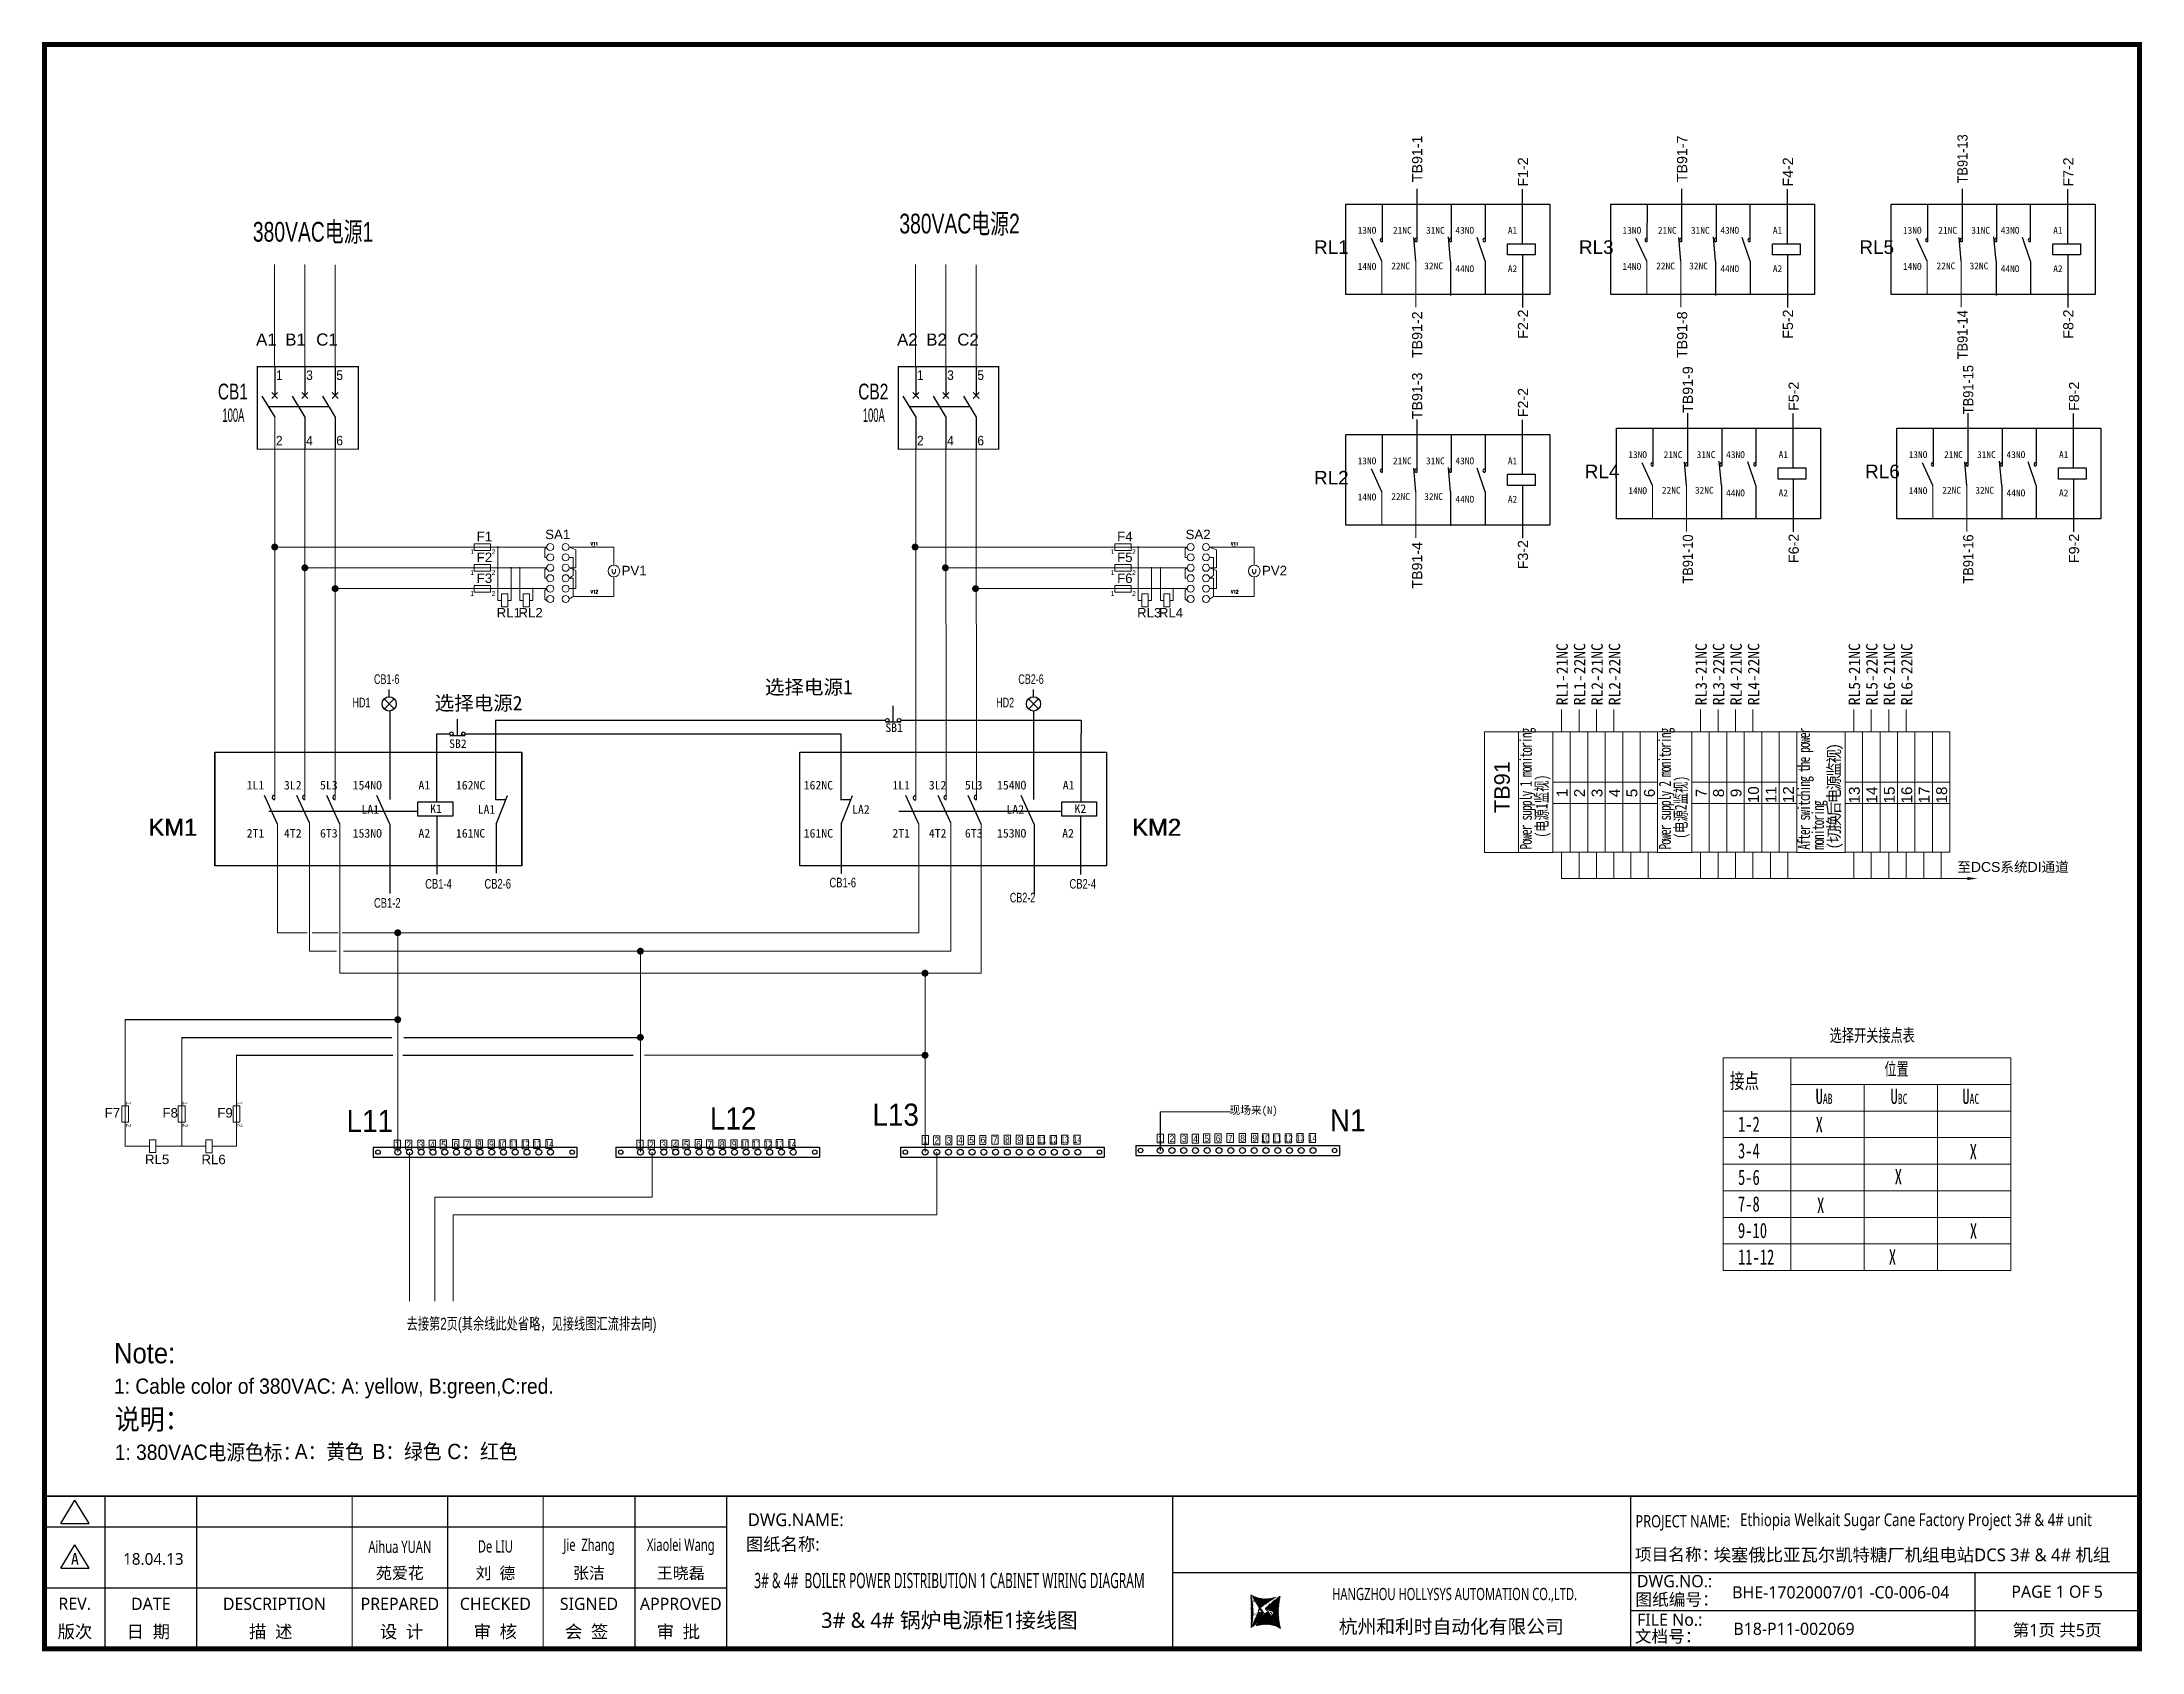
# Model space of a CAD drawing. Extents: x 81437 to 204847, y -54769 to -29444.
# Drawn here: x 96444 to 100569, y -36868 to -33705 of the extents above; entities that cross this region are included whole.
import ezdxf
from ezdxf.enums import TextEntityAlignment as Align
from ezdxf.lldxf.tags import DXFTag

# ---------------------------------------------------------------- set-up
doc = ezdxf.new("R2010")
doc.units = 0
doc.header["$LTSCALE"] = 100
doc.header["$MEASUREMENT"] = 0
for name, color, linetype in [('1', 9, 'Continuous'), ('t', 1, 'Continuous'), ('标准图框及表格', 7, 'Continuous'), ('空气开关', 7, 'Continuous'), ('继电器', 7, 'Continuous')]:
    doc.layers.add(name, color=color, linetype=linetype)
doc.layers.add('细实线', color=7, linetype='Continuous', lineweight=20)
doc.styles.add('HZ', font='arial.ttf', dxfattribs={"width": 0.7})
doc.styles.add('HZA', font='romans', dxfattribs={"width": 0.75, "bigfont": 'ams_dx'})
doc.styles.get("Standard").update_dxf_attribs({"font": ''})
doc.styles.add('微软雅黑', font='')
doc.styles.get('Standard').set_extended_font_data('SimSun')
doc.styles.get('微软雅黑').set_extended_font_data('Microsoft YaHei')
tags = doc.linetypes.add('CENTER', pattern=[2, 1.25, -0.25, 0.25, -0.25]).pattern_tags.tags
tags[10:11] = [DXFTag(74, 4), DXFTag(75, 0), DXFTag(340, '0'), DXFTag(46, 1.0), DXFTag(50, 0.0), DXFTag(44, 0.0), DXFTag(45, 0.0)]
tags[8:9] = [DXFTag(74, 4), DXFTag(75, 0), DXFTag(340, '0'), DXFTag(46, 1.0), DXFTag(50, 0.0), DXFTag(44, 0.0), DXFTag(45, 0.0)]
tags[6:7] = [DXFTag(74, 4), DXFTag(75, 0), DXFTag(340, '0'), DXFTag(46, 1.0), DXFTag(50, 0.0), DXFTag(44, 0.0), DXFTag(45, 0.0)]
tags[4:5] = [DXFTag(74, 4), DXFTag(75, 0), DXFTag(340, '0'), DXFTag(46, 1.0), DXFTag(50, 0.0), DXFTag(44, 0.0), DXFTag(45, 0.0)]
tags = doc.linetypes.add('WASTE', pattern=[0.375, 0.25, -0.125]).pattern_tags.tags
tags[6:7] = [DXFTag(74, 4), DXFTag(75, 0), DXFTag(340, '0'), DXFTag(46, 1.0), DXFTag(50, 0.0), DXFTag(44, 0.0), DXFTag(45, 0.0)]
tags[4:5] = [DXFTag(74, 4), DXFTag(75, 0), DXFTag(340, '0'), DXFTag(46, 1.0), DXFTag(50, 0.0), DXFTag(44, 0.0), DXFTag(45, 0.0)]
pattern_1 = [(45, (-6.1628, -58.8625), (-0.7362629, 0.7362629), [])]

msp = doc.modelspace()

# ---------------------------------------------------------------- texts
at = {"color": 7, "lineweight": 15, "style": 'HZA', "width": 0.75}
for s, p in [('V11', (97521.7, -34694.6)), ('V11', (98779.7, -34694.6)), ('V12', (97521.7, -34788.6)), ('V12', (98779.7, -34788.6))]:
    msp.add_text(s, height=6.57, dxfattribs=at).set_placement(p)
at = {"style": 'HZ'}
for s, height, width, p in [('L11', 43.56, 0.9, (97042, -35846.5)), ('L12', 43.56, 0.9, (97755.7, -35841.5)), ('L13', 43.56, 0.9, (98074.9, -35834.1)), ('N1', 43.56, 0.9, (98973.7, -35845.3)), ('去接第2页(其余线此处省略，见接线图汇流排去向)', 23.1, 0.7, (97159.9, -36234.3))]:
    msp.add_text(s, height=height, dxfattribs=dict(at, width=width)).set_placement(p)
msp.add_text('现场来(N)', height=15.43).set_placement((98776.5, -35811.2))
at = {"color": 3, "style": 'HZ', "width": 0.9}
for s, height, p in [('Note:', 40, (96585.2, -36300.7)), ('1: Cable color of 380VAC: A: yellow, B:green,C:red.', 30, (96585.2, -36360.5)), ('说明：', 40, (96586.6, -36430.6)), ('说明：', 40, (96586.6, -36430.6)), ('1: 380VAC电源色标：', 30, (96586.6, -36490.4)), ('A：黄色', 30, (96940.3, -36488.9)), ('B：绿色', 30, (97092.9, -36488.9)), ('C：红色', 30, (97240, -36488.9))]:
    msp.add_text(s, height=height, dxfattribs=at).set_placement(p)
at = {"linetype": 'WASTE', "attachment_point": 1}
for s, insert, char_height, width in [('13NO', (99028.1, -34068.4), 13.52, 21.059), ('21NC', (99097.6, -34068.4), 13.52, 19.185), ('31NC', (99162.4, -34068.4), 13.52, 19.185), ('43NO', (99220.3, -34068.4), 13.52, 15.148), ('A1', (99323.3, -34068.4), 13.52, 15.148), ('13NO', (99548.5, -34068.4), 13.52, 21.059), ('21NC', (99618, -34068.4), 13.52, 19.185), ('31NC', (99682.8, -34068.4), 13.52, 19.185), ('43NO', (99740.8, -34068.4), 13.52, 15.148), ('A1', (99843.8, -34068.4), 13.52, 15.148), ('13NO', (100099.3, -34068.4), 13.52, 21.059), ('21NC', (100168.8, -34068.4), 13.52, 19.185), ('31NC', (100233.6, -34068.4), 13.52, 19.185), ('43NO', (100291.5, -34068.4), 13.52, 15.148), ('A1', (100394.6, -34068.4), 13.52, 15.148), ('14NO', (99028.1, -34139.3), 13.52, 21.059), ('22NC', (99094.2, -34138.4), 13.52, 22.584), ('32NC', (99159, -34138.4), 13.52, 22.584), ('44NO', (99220.3, -34143.7), 13.52, 15.148), ('A2', (99323.3, -34143.7), 13.52, 15.148), ('14NO', (99548.5, -34139.3), 13.52, 21.059), ('22NC', (99614.6, -34138.4), 13.52, 22.584), ('32NC', (99679.4, -34138.4), 13.52, 22.584), ('44NO', (99740.8, -34143.7), 13.52, 15.148), ('A2', (99843.8, -34143.7), 13.52, 15.148), ('14NO', (100099.3, -34139.3), 13.52, 21.059), ('22NC', (100165.4, -34138.4), 13.52, 22.584), ('32NC', (100230.2, -34138.4), 13.52, 22.584), ('44NO', (100291.5, -34143.7), 13.52, 15.148), ('A2', (100394.6, -34143.7), 13.52, 15.148), ('13NO', (99028.1, -34521.3), 13.52, 21.059), ('21NC', (99097.6, -34521.3), 13.52, 19.185), ('31NC', (99162.4, -34521.3), 13.52, 19.185), ('43NO', (99220.3, -34521.3), 13.52, 15.148), ('A1', (99323.3, -34521.3), 13.52, 15.148), ('13NO', (99559.8, -34509), 13.52, 21.059), ('21NC', (99629.3, -34509), 13.52, 19.185), ('31NC', (99694.1, -34509), 13.52, 19.185), ('43NO', (99752.1, -34509), 13.52, 15.148), ('A1', (99855.1, -34508.9), 13.52, 15.148), ('13NO', (100110.6, -34509), 13.52, 21.059), ('21NC', (100180.1, -34509), 13.52, 19.185), ('31NC', (100244.9, -34509), 13.52, 19.185), ('43NO', (100302.9, -34509), 13.52, 15.148), ('A1', (100405.9, -34508.9), 13.52, 15.148), ('14NO', (99028.1, -34592.2), 13.52, 21.059), ('22NC', (99094.2, -34591.3), 13.52, 22.584), ('32NC', (99159, -34591.3), 13.52, 22.584), ('44NO', (99220.3, -34596.6), 13.52, 15.148), ('A2', (99323.3, -34596.6), 13.52, 15.148), ('14NO', (99559.8, -34579.8), 13.52, 21.059), ('22NC', (99625.9, -34579), 13.52, 22.584), ('32NC', (99690.7, -34579), 13.52, 22.584), ('44NO', (99752.1, -34584.3), 13.52, 15.148), ('A2', (99855.1, -34584.2), 13.52, 15.148), ('14NO', (100110.6, -34579.8), 13.52, 21.059), ('22NC', (100176.7, -34579), 13.52, 22.584), ('32NC', (100241.5, -34579), 13.52, 22.584), ('44NO', (100302.9, -34584.3), 13.52, 15.148), ('A2', (100405.9, -34584.2), 13.52, 15.148), ('{\\fFangSong|b0|i0|c134|p0;SB1}', (98100.3, -35043.6), 16.954, 18.995), ('{\\fFangSong|b0|i0|c134|p0;SB2}', (97243.4, -35075), 16.954, 18.995), ('1L1', (96845.8, -35156.6), 16.95, 18.995), ('3L2', (96919, -35156.6), 16.95, 18.995), ('5L3', (96989.9, -35156.6), 16.95, 18.995), ('154NO', (97054, -35156.6), 16.95, 18.995), ('A1', (97183.2, -35156.6), 16.95, 18.995), ('162NC', (97256.8, -35156.6), 16.95, 18.995), ('162NC', (97940, -35156.6), 16.95, 18.995), ('1L1', (98114.3, -35156.6), 16.95, 18.995), ('3L2', (98185.8, -35156.6), 16.95, 18.995), ('5L3', (98256.7, -35156.6), 16.95, 18.995), ('154NO', (98319.7, -35156.6), 16.95, 18.995), ('A1', (98448.9, -35156.6), 16.95, 18.995), ('{\\fFangSong|b0|i0|c134|p0;LA1}', (97071.3, -35204.2), 16.954, 18.995), ('K1', (97206.2, -35202.7), 16.95, 18.995), ('{\\fFangSong|b0|i0|c134|p0;LA1}', (97299.6, -35204.2), 16.954, 18.995), ('{\\fFangSong|b0|i0|c134|p0;LA2}', (98035, -35204.2), 16.954, 18.995), ('{\\fFangSong|b0|i0|c134|p0;LA2}', (98338.4, -35204.2), 16.954, 18.995), ('K2', (98471.9, -35202.7), 16.95, 18.995), ('2T1', (96845.8, -35251.1), 16.95, 18.995), ('4T2', (96919, -35251.1), 16.95, 18.995), ('6T3', (96989.9, -35251.1), 16.95, 18.995), ('153NO', (97054, -35251.1), 16.95, 18.995), ('A2', (97183.2, -35251), 16.95, 18.995), ('161NC', (97256.8, -35251.1), 16.95, 18.995), ('161NC', (97940, -35251.1), 16.95, 18.995), ('2T1', (98114.3, -35251.1), 16.95, 18.995), ('4T2', (98185.8, -35251.1), 16.95, 18.995), ('6T3', (98256.7, -35251.1), 16.95, 18.995), ('153NO', (98319.7, -35251.1), 16.95, 18.995), ('A2', (98447.8, -35251.1), 16.95, 18.995)]:
    msp.add_mtext(s, dxfattribs=dict(at, insert=insert, char_height=char_height, width=width))
at = {"char_height": 18.81, "attachment_point": 1, "style": 'HZ'}
for s, insert, width in [('{\\fstzhongsong|b0|i0|c134|p0;CB1-6}', (97095.9, -34947.3), 250.454), ('{\\fstzhongsong|b0|i0|c134|p0;CB2-6}', (98361.6, -34947.3), 250.454), ('{\\fSTZhongsong|b0|i0|c134|p0;HD1}', (97053.7, -34993.2), 268.234), ('{\\fSTZhongsong|b0|i0|c134|p0;HD2}', (98318.1, -34993.2), 268.234), ('CB1-4', (97196.5, -35349.4), 250.454), ('{CB2-6}', (97312.9, -35349.4), 250.454), ('CB1-6', (97990.7, -35347), 250.454), ('CB2-4', (98462.2, -35349.4), 250.454), ('{CB1-2}', (97095.9, -35386.9), 250.454), ('{\\fstzhongsong|b0|i0|c134|p0;CB2-2}', (98344.9, -35376.5), 250.454)]:
    msp.add_mtext(s, dxfattribs=dict(at, insert=insert, width=width))
at = {"char_height": 28.09, "width": 302.018, "attachment_point": 1}
for s, insert in [('{选择\\C7;电源1}', (97863.9, -34958.3)), ('{选择\\C7;电源2}', (97215.2, -34989.7))]:
    msp.add_mtext(s, dxfattribs=dict(at, insert=insert))
at = {"layer": '1', "color": 7, "linetype": 'Continuous', "style": 'HZ', "width": 0.7}
for s, p in [('380VAC电源1', (96857.9, -34097.5)), ('380VAC电源2', (98127.9, -34081.4))]:
    msp.add_text(s, height=38.81, dxfattribs=at).set_placement(p)
at = {"layer": '空气开关', "style": 'HZ'}
for s, height, width, p in [('1', 18.7, 0.9, (96903.3, -34369)), ('3', 18.7, 0.9, (96962.6, -34369)), ('5', 18.7, 0.9, (97021.9, -34369)), ('1', 18.7, 0.9, (98162.5, -34369)), ('3', 18.7, 0.9, (98221.8, -34369)), ('5', 18.7, 0.9, (98281.2, -34369)), ('2', 18.7, 0.9, (96903.3, -34497.6)), ('4', 18.7, 0.9, (96962.6, -34497.6)), ('6', 18.7, 0.9, (97021.9, -34497.6)), ('2', 18.7, 0.9, (98162.5, -34497.6)), ('4', 18.7, 0.9, (98221.8, -34497.6)), ('6', 18.7, 0.9, (98281.2, -34497.6)), ('1', 13.2, 0.9, (97137.1, -35877.7)), ('2', 13.2, 0.9, (97159.6, -35877.9)), ('3', 13.2, 0.9, (97183.6, -35878.1)), ('4', 13.2, 0.9, (97206.1, -35877.9)), ('5', 13.2, 0.9, (97228, -35877.5)), ('6', 13.2, 0.9, (97252.2, -35876.9)), ('7', 13.2, 0.9, (97274.3, -35876.9)), ('8', 13.2, 0.9, (97298.3, -35876.9)), ('9', 13.2, 0.9, (97322.1, -35876.9)), ('10', 13.2, 0.7, (97339.4, -35877.6)), ('11', 13.2, 0.7, (97362.5, -35877)), ('12', 13.2, 0.7, (97385.3, -35877)), ('13', 13.2, 0.7, (97407.9, -35876.6)), ('14', 13.2, 0.7, (97432.2, -35876.5)), ('1', 13.2, 0.9, (97613.9, -35877.7)), ('2', 13.2, 0.9, (97636.3, -35877.9)), ('3', 13.2, 0.9, (97660.3, -35878.1)), ('4', 13.2, 0.9, (97682.8, -35877.9)), ('5', 13.2, 0.9, (97704.7, -35877.5)), ('6', 13.2, 0.9, (97728.9, -35876.9)), ('7', 13.2, 0.9, (97751, -35876.9)), ('8', 13.2, 0.9, (97775.1, -35876.9)), ('9', 13.2, 0.9, (97798.9, -35876.9)), ('10', 13.2, 0.7, (97816.1, -35877.6)), ('11', 13.2, 0.7, (97839.3, -35877)), ('12', 13.2, 0.7, (97862.1, -35877)), ('13', 13.2, 0.7, (97884.6, -35876.6)), ('14', 13.2, 0.7, (97908.9, -35876.5)), ('1', 13.2, 0.9, (98174.3, -35868.9)), ('2', 13.2, 0.9, (98196.8, -35869.1)), ('3', 13.2, 0.9, (98220.8, -35869.3)), ('4', 13.2, 0.9, (98243.3, -35869.2)), ('5', 13.2, 0.9, (98265.2, -35868.7)), ('6', 13.2, 0.9, (98287.6, -35868.6)), ('7', 13.2, 0.9, (98311.5, -35868.2)), ('8', 13.2, 0.9, (98335.5, -35868.2)), ('9', 13.2, 0.9, (98359.3, -35868.2)), ('10', 13.2, 0.7, (98376.6, -35868.9)), ('11', 13.2, 0.7, (98399.7, -35868.3)), ('12', 13.2, 0.7, (98422.5, -35868.3)), ('13', 13.2, 0.7, (98445.1, -35867.9)), ('14', 13.2, 0.7, (98469.4, -35867.7)), ('1', 13.2, 0.9, (98636.3, -35865.8)), ('2', 13.2, 0.9, (98658.7, -35866)), ('3', 13.2, 0.9, (98682.7, -35866.2)), ('4', 13.2, 0.9, (98705.2, -35866.1)), ('5', 13.2, 0.9, (98727.1, -35865.6)), ('6', 13.2, 0.9, (98749.5, -35865.5)), ('7', 13.2, 0.9, (98773.4, -35865.1)), ('8', 13.2, 0.9, (98797.5, -35865.1)), ('9', 13.2, 0.9, (98821.3, -35865)), ('10', 13.2, 0.7, (98838.5, -35865.7)), ('11', 13.2, 0.7, (98861.7, -35865.2)), ('12', 13.2, 0.7, (98884.5, -35865.2)), ('13', 13.2, 0.7, (98907.1, -35864.8)), ('14', 13.2, 0.7, (98931.3, -35864.6))]:
    msp.add_text(s, height=height, dxfattribs=dict(at, width=width)).set_placement(p)
for tag, height, width, p in [('CB1', 31, 0.7, (96818.7, -34407.4)), ('CB2', 31, 0.7, (98076.7, -34407.4)), ('100A', 26.4, 0.5, (96819.7, -34451.4)), ('100A', 26.4, 0.5, (98077.7, -34451.4))]:
    msp.add_attdef(tag, text='K', height=height, dxfattribs=dict(at, width=width)).set_placement(p, align=Align.CENTER)
at = {"layer": '细实线', "color": 7, "style": 'HZ'}
for s, height, p in [('RL1', 26.6, (98942.4, -34121.5)), ('RL3', 26.6, (99462.9, -34121.5)), ('RL5', 26.6, (100013.7, -34121.5)), ('A1', 23.71, (96864.2, -34301.6)), ('B1', 23.71, (96921.5, -34301.6)), ('C1', 23.71, (96982.4, -34301.6)), ('A2', 23.71, (98123.4, -34301.6)), ('B2', 23.71, (98180.7, -34301.6)), ('C2', 23.71, (98241.7, -34301.6)), ('RL2', 26.6, (98942.4, -34574.4)), ('RL4', 26.6, (99474.2, -34562.1)), ('RL6', 26.6, (100025, -34562.1)), ('F1', 18.62, (97297.7, -34685.9)), ('SA1', 18.62, (97432.2, -34681.8)), ('F4', 18.62, (98555.7, -34685.9)), ('SA2', 18.62, (98690.2, -34681.8)), ('1', 9.31, (97285, -34711.3)), ('F2', 18.62, (97297.7, -34726.8)), ('2', 9.31, (97327.2, -34711.3)), ('PV1', 18.62, (97582.3, -34752.8)), ('1', 9.31, (98543, -34711.3)), ('F5', 18.62, (98555.7, -34726.8)), ('2', 9.31, (98585.2, -34711.3)), ('PV2', 18.62, (98840.3, -34752.8)), ('1', 9.31, (97285, -34752.1)), ('F3', 18.62, (97297.7, -34767.9)), ('2', 9.31, (97327.2, -34752.1)), ('1', 9.31, (98543, -34752.1)), ('F6', 18.62, (98555.7, -34767.9)), ('2', 9.31, (98585.2, -34752.1)), ('1', 9.31, (97285, -34793.2)), ('2', 9.31, (97327.2, -34793.2)), ('RL1', 18.62, (97336.8, -34835.6)), ('RL2', 18.62, (97379.7, -34835.6)), ('1', 9.31, (98543, -34793.2)), ('2', 9.31, (98585.2, -34793.2)), ('RL3', 18.62, (98594.9, -34835.6)), ('RL4', 18.62, (98637.7, -34835.6)), ('KM1', 33.36, (96652.4, -35264.5)), ('KM1', 33.36, (96653.5, -35264.5)), ('KM2', 33.36, (98585, -35264.5)), ('KM2', 33.36, (98586.2, -35264.5)), ('KM2', 33.36, (98586.2, -35264.5)), ('至DCS系统DI通道', 19.6, (100206.2, -35335.5)), ('F7', 18.62, (96566.9, -35818)), ('F8', 18.62, (96680.4, -35818)), ('F9', 18.62, (96788.1, -35818)), ('RL5', 18.62, (96646, -35909.4)), ('RL6', 18.62, (96756.9, -35909.5))]:
    msp.add_text(s, height=height, dxfattribs=at).set_placement(p)
for s, height, rotation, p in [('TB91', 30.58, 90, (99327.1, -35219.9)), ('1', 21.4, 90, (99440.5, -35188.7)), ('2', 21.4, 90, (99474.8, -35188.7)), ('3', 21.4, 90, (99509.1, -35188.7)), ('4', 21.4, 90, (99543.4, -35188.7)), ('5', 21.4, 90, (99577.7, -35188.7)), ('6', 21.4, 90, (99612, -35188.7)), ('7', 21.4, 90, (99713.6, -35188.7)), ('8', 21.4, 90, (99747.9, -35188.7)), ('9', 21.4, 90, (99782.2, -35188.7)), ('10', 21.38, 90, (99816.5, -35200.4)), ('11', 21.38, 90, (99850.9, -35200.4)), ('12', 21.38, 90, (99885.2, -35200.4)), ('13', 21.38, 90, (100014.6, -35201)), ('14', 21.38, 90, (100048.9, -35201)), ('15', 21.38, 90, (100083.2, -35201)), ('16', 21.38, 90, (100117.5, -35201)), ('17', 21.38, 90, (100151.8, -35201)), ('18', 21.38, 90, (100186.1, -35201)), ('1', 9.31, 270, (96609.4, -35785.9)), ('1', 9.31, 270, (96720.2, -35785.9)), ('1', 9.31, 270, (96828, -35785.9)), ('2', 9.31, 270, (96609.4, -35829.8)), ('2', 9.31, 270, (96720.2, -35829.8)), ('2', 9.31, 270, (96828, -35829.8))]:
    msp.add_text(s, height=height, rotation=rotation, dxfattribs=at).set_placement(p)
at = {"layer": '细实线', "color": 7, "char_height": 22.4, "width": 112.837, "attachment_point": 1, "rotation": 90}
for s, insert in [('{\\fsimsun|b0|i0|c134|p2;RL1-21NC}', (99418.6, -35008.1)), ('{\\fsimsun|b0|i0|c134|p2;RL1-22NC}', (99452.9, -35008.1)), ('{\\fsimsun|b0|i0|c134|p2;RL2-21NC}', (99487.2, -35008.1)), ('{\\fsimsun|b0|i0|c134|p2;RL2-22NC}', (99521.5, -35008.1)), ('{\\fsimsun|b0|i0|c134|p2;RL3-21NC}', (99691.7, -35008.1)), ('{\\fsimsun|b0|i0|c134|p2;RL3-22NC}', (99726, -35008.1)), ('{\\fsimsun|b0|i0|c134|p2;RL4-21NC}', (99760.4, -35008.1)), ('{\\fsimsun|b0|i0|c134|p2;RL4-22NC}', (99794.7, -35008.1)), ('{\\fsimsun|b0|i0|c134|p2;RL5-21NC}', (99992.7, -35008.1)), ('{\\fsimsun|b0|i0|c134|p2;RL5-22NC}', (100027, -35008.1)), ('{\\fsimsun|b0|i0|c134|p2;RL6-21NC}', (100061.3, -35008.1)), ('{\\fsimsun|b0|i0|c134|p2;RL6-22NC}', (100095.6, -35008.1))]:
    msp.add_mtext(s, dxfattribs=dict(at, insert=insert))
at = {"layer": '细实线', "color": 7, "char_height": 23.52, "attachment_point": 1, "rotation": 90, "line_spacing_factor": 0.700008, "style": 'HZ'}
for s, insert, width in [('{\\fsimsun|b0|i0|c134|p2;\\W0.7;\\T0.75;Power supply 1 monitoring}', (99346.8, -35291.7), 264.337), ('{\\fsimsun|b0|i0|c134|p2;\\W0.7;\\T0.75;Power supply 2 monitoring}', (99619.9, -35291.7), 264.337), ('{\\fsimsun|b0|i0|c134|p2;\\W0.7;\\T0.75;After switching the power monitoring}', (99893.1, -35291.7), 264.337), ('{\\fsimsun|b0|i0|c134|p2;\\W0.9;\\T0.9;(切换后电源监视)}', (99951.9, -35291.5), 277.32), ('{\\fsimsun|b0|i0|c134|p2;(电源1监视)}', (99377.9, -35268), 210.394), ('{\\fsimsun|b0|i0|c134|p2;(电源2监视)}', (99651, -35270.2), 197.627)]:
    msp.add_mtext(s, dxfattribs=dict(at, insert=insert, width=width))
at = {"layer": '细实线', "color": 7, "width": 334.398, "attachment_point": 1, "style": 'HZ'}
for s, insert, char_height in [('{\\f宋体|b0|i0|c134|p2;选择开关接点表}', (99955.6, -35644), 25), ('{\\f宋体|b0|i0|c134|p2;位置}', (100062.9, -35710.1), 25), ('{\\f宋体|b0|i0|c134|p2;接点}', (99759.4, -35731), 30), ('{\\f宋体|b0|i0|c134|p2;U\\H0.666667x;AB}', (99927.8, -35761.2), 30), ('{\\f宋体|b0|i0|c134|p2;U\\H0.666667x;BC}', (100074.9, -35761.2), 30), ('{\\f宋体|b0|i0|c134|p2;U\\H0.666667x;AC}', (100216, -35761.2), 30), ('{\\f宋体|b0|i0|c134|p2;1-2}', (99775.3, -35815.9), 30), ('{\\f宋体|b0|i0|c134|p2;X}', (99927.8, -35816.8), 30), ('{\\f宋体|b0|i0|c134|p2;3-4}', (99775.3, -35868.1), 30), ('{\\f宋体|b0|i0|c134|p2;X}', (100230.4, -35870.1), 30), ('{\\f宋体|b0|i0|c134|p2;5-6}', (99775.3, -35920.3), 30), ('{\\f宋体|b0|i0|c134|p2;X}', (100083.2, -35919), 30), ('{\\f宋体|b0|i0|c134|p2;7-8}', (99775.3, -35972.5), 30), ('{\\f宋体|b0|i0|c134|p2;X}', (99930.6, -35975.6), 30), ('{\\f宋体|b0|i0|c134|p2;9-10}', (99775.3, -36024.7), 30), ('{\\f宋体|b0|i0|c134|p2;X}', (100230.8, -36025.8), 30), ('{\\f宋体|b0|i0|c134|p2;11-12}', (99775.3, -36076.9), 30), ('{\\f宋体|b0|i0|c134|p2;X}', (100071.6, -36077.1), 30)]:
    msp.add_mtext(s, dxfattribs=dict(at, insert=insert, char_height=char_height))
at = {"layer": '继电器', "style": 'HZ'}
for tag, p in [('TB91-1', (99155.1, -33934.8)), ('TB91-7', (99675.5, -33934.8)), ('F1-2', (99362.9, -33960.6)), ('F4-2', (99883.4, -33960.6)), ('F7-2', (100434.2, -33960.6)), ('TB91-2', (99155.1, -34280.3)), ('F2-2', (99362.9, -34259.4)), ('TB91-8', (99675.5, -34280.3)), ('F5-2', (99883.4, -34259.4)), ('F8-2', (100434.2, -34259.4)), ('TB91-3', (99155.1, -34400.4)), ('TB91-9', (99686.8, -34388.1)), ('F2-2', (99362.9, -34413.5)), ('F5-2', (99894.7, -34401.2)), ('F8-2', (100445.5, -34401.2)), ('TB91-4', (99155.1, -34733.2)), ('F3-2', (99362.9, -34712.3)), ('F6-2', (99894.7, -34700)), ('F9-2', (100445.5, -34700))]:
    msp.add_attdef(tag, text='J1', height=20, rotation=90, dxfattribs=at).set_placement(p, align=Align.CENTER)
at = {"layer": '继电器', "style": 'HZ', "width": 0.9}
for tag, p in [('TB91-13', (100226.3, -33934.8)), ('TB91-14', (100226.3, -34280.3)), ('TB91-15', (100237.6, -34388.1)), ('TB91-10', (99686.8, -34720.8)), ('TB91-16', (100237.6, -34720.8))]:
    msp.add_attdef(tag, text='J1', height=20, rotation=90, dxfattribs=at).set_placement(p, align=Align.CENTER)

# ---------------------------------------------------------------- blocks, each defined once
blk = doc.blocks.new('图框')
at = {"layer": '标准图框及表格'}
h = blk.add_hatch(dxfattribs=at)
h.set_pattern_fill('ANSI31', color=5, scale=8.329864, style=0)
h.set_pattern_definition(pattern_1)
edge = h.paths.add_edge_path()
edge.add_arc((2393.1, -3057), 55.2, 238.1092, 291.6532)
edge.add_line((2413.5, -3108.3), (2382.4, -3129.1))
edge.add_arc((2232.7, -3137.2), 135.4, 346.3915, 374.25)
edge.add_line((2364.3, -3169), (2391.3, -3146.7))
edge.add_line((2385.2, -3139.1), (2390, -3139.8))
edge.add_spline(control_points=[(2391.3, -3146.8), (2392.2, -3145.9), (2393.8, -3144.3), (2393.7, -3140.1), (2391.3, -3139.9), (2390, -3139.7)], knot_values=[0, 0, 0, 0, 6.844331, 12.400427, 18.769243, 18.769243, 18.769243, 18.769243], weights=[1, 1, 1, 1, 1, 1], degree=3, periodic=0)
edge.add_spline(control_points=[(2382.4, -3129.1), (2381.6, -3129.7), (2380.3, -3130.8), (2379.4, -3132.2), (2379, -3132.9)], knot_values=[0, 0, 0, 0, 5.253674, 9.488439, 9.488439, 9.488439, 9.488439], weights=[1, 1, 1, 1, 1], degree=3, periodic=0)
edge.add_spline(control_points=[(2380.1, -3131.1), (2379.6, -3131.8), (2378.5, -3133.2), (2378.8, -3136.6), (2381.7, -3138.8), (2384, -3139), (2385.2, -3139.1)], knot_values=[10.665975, 10.665975, 10.665975, 10.665975, 18.977704, 28.894558, 41.119554, 52.646925, 52.646925, 52.646925, 52.646925], weights=[1, 1, 1, 1, 1, 1, 1], degree=3, periodic=0)
h = blk.add_hatch(dxfattribs=at)
h.set_pattern_fill('ANSI31', color=3, scale=8.329864, style=0)
h.set_pattern_definition(pattern_1)
edge = h.paths.add_edge_path()
edge.add_line((2396.3, -3134.6), (2401.5, -3135.3))
edge.add_spline(control_points=[(2394.9, -3127.6), (2394, -3128.5), (2392.4, -3130.1), (2392.5, -3134.3), (2394.9, -3134.5), (2396.2, -3134.6)], knot_values=[0, 0, 0, 0, 6.844331, 12.400427, 18.769243, 18.769243, 18.769243, 18.769243], weights=[1, 1, 1, 1, 1, 1], degree=3, periodic=0)
edge.add_line((2421.9, -3105.3), (2394.8, -3127.7))
edge.add_spline(control_points=[(2406.5, -3142.8), (2406.9, -3142.3), (2407.7, -3140.9), (2407.4, -3137.8), (2404.5, -3135.6), (2402.2, -3135.4), (2401, -3135.3)], knot_values=[12.654089, 12.654089, 12.654089, 12.654089, 18.977704, 28.894558, 41.119554, 52.646925, 52.646925, 52.646925, 52.646925], weights=[1, 1, 1, 1, 1, 1, 1], degree=3, periodic=0)
edge.add_line((2405.5, -3143.8), (2406.6, -3142.6))
edge.add_line((2403.9, -3145.3), (2405.5, -3143.8))
edge.add_line((2372.7, -3166.1), (2403.8, -3145.3))
edge.add_arc((2393.1, -3217.4), 55.2, 58.1092, 111.6532)
edge.add_arc((2553.4, -3137.2), 135.4, 166.3915, 194.25)
at = {"color": 7}
for p, q in [((2209.5, -2910.4), (2209.5, -3210.4)), ((3109.5, -2910.4), (3109.5, -3210.4)), ((-6.2, -2970.4), (1334, -2970.4)), ((-6.2, -3090.4), (1334, -3090.4)), ((2209.5, -3060.4), (3109.5, -3060.4)), ((3109.5, -3060.4), (4109.5, -3060.4)), ((3785.6, -3060.4), (3785.6, -3210.4)), ((4109.5, -3135.4), (3109.5, -3135.4))]:
    blk.add_line(p, q, dxfattribs=at)
at = {"color": 7, "const_width": 3}
blk.add_lwpolyline([(4109.5, -2910.4), (-6.2, -2910.4)], dxfattribs=at)
at = {"layer": 't', "color": 7}
for p, q in [((25.8, -2963.9), (53.7, -2918)), ((81.7, -2963.9), (53.7, -2918)), ((25.8, -2963.9), (81.7, -2963.9)), ((25.8, -3051.8), (53.7, -3006)), ((81.7, -3051.8), (53.7, -3006)), ((25.8, -3051.8), (81.7, -3051.8))]:
    blk.add_line(p, q, dxfattribs=at)
at = {"layer": 't', "color": 7, "const_width": 9.62}
blk.add_lwpolyline([(4109.5, -3210.4), (4109.5, -58.9), (-6.2, -58.9), (-6.2, -3210.4)], close=True, dxfattribs=at)
at = {"layer": 't', "color": 7, "const_width": 2.4}
for points in [[(112.6, -2911.6), (112.6, -3210.4)], [(292.9, -2911.6), (292.9, -3210.4)], [(598.2, -2911.6), (598.2, -3215.3)], [(785.8, -2911.6), (785.8, -3215.3)], [(973.4, -2911.6), (973.4, -3215.3)], [(1153.7, -2911.6), (1153.7, -3215.3)], [(1334, -2911.6), (1334, -3215.3)]]:
    blk.add_lwpolyline(points, dxfattribs=at)
at = {"color": 7, "linetype": 'CENTER', "style": '微软雅黑'}
for s, height, p in [('项目名称：', 24, (3118.2, -3036.9)), ('图纸编号：', 24, (3119.1, -3125.5)), ('杭州和利时自动化有限公司', 27, (2536.4, -3180)), ('文档号：', 24, (3117.9, -3197.6))]:
    blk.add_text(s, height=height, dxfattribs=at).set_placement(p)
at = {"color": 7, "style": '微软雅黑', "flags": 8}
for tag, p, height in [('DWG.NAME:', (1375.5, -2969.2), 25), ('DWG.NO.:', (3122, -3089.3), 24), ('图纸编号', (3309.2, -3111.3), 24), ('FILENO.:', (3122.5, -3165), 24), ('文档号', (3311.6, -3183), 24)]:
    blk.add_attdef(tag, p, '', height=height, dxfattribs=at)
at = {"color": 7, "style": '微软雅黑', "width": 0.8, "flags": 8}
for tag, p, height in [('PROJECTNAME:', (3119.3, -2971.7), 24), ('PROJECT_NAME', (3324.7, -2969.2), 25)]:
    blk.add_attdef(tag, p, '', height=height, dxfattribs=at)
at = {"color": 7, "style": '微软雅黑', "flags": 8}
for tag, height, width, p in [('RENLIU', 24, 0.7, (692, -3009.2)), ('SHUFENWANG', 24, 0.7, (879.6, -3009.2)), ('FANGHOU', 24, 0.7, (1063.6, -3009.2)), ('DANDANLI', 24, 0.7, (1243.9, -3009.2)), ('#10STATIONONTROLCABINETCOVER', 30, 0.6, (1771.7, -3076)), ('HANGZHOUHOLLYSYSAUTOMATIONCO.,LTD.', 24, 0.7, (2763.9, -3104.6))]:
    blk.add_attdef(tag, text='', height=height, dxfattribs=dict(at, width=width)).set_placement(p, align=Align.MIDDLE)
for tag, p in [('图纸名称:', (1371.6, -3024.8)), ('项目名称', (3272.9, -3045.6))]:
    blk.add_attdef(tag, text='', height=25, dxfattribs=at).set_placement(p, align=Align.BOTTOM_LEFT)
at = {"color": 7, "flags": 8}
blk.add_attdef('A', text='', height=23, dxfattribs=at).set_placement((53.7, -3033.7), align=Align.MIDDLE)
at = {"color": 7, "style": '微软雅黑', "flags": 8}
for tag, height, p in [('设计时间', 23, (207.7, -3033.7)), ('刘仁', 23, (692, -3061.1)), ('王姝芬', 23, (879.6, -3061.1)), ('侯方', 23, (1063.6, -3061.1)), ('李丹丹', 23, (1243.9, -3061.1)), ('PAGEXOFX', 24, (3947.6, -3097.9)), ('REV.', 24, (53.2, -3121.9)), ('DATE', 24, (202.7, -3121.9)), ('DESCRIPTION', 24, (445.6, -3121.9)), ('PREPARED', 24, (692, -3121.9)), ('CHECKED', 24, (879.6, -3121.9)), ('SIGNED', 24, (1063.6, -3121.9)), ('APPROVED', 24, (1243.9, -3121.9)), ('图纸名称', 30, (1771.7, -3153.6)), ('第几页共几页', 24, (3947.6, -3172.9))]:
    blk.add_attdef(tag, text='', height=height, dxfattribs=at).set_placement(p, align=Align.MIDDLE)
at = {"layer": 't', "color": 7, "style": '微软雅黑'}
for s, p in [('版次', (53.7, -3176.5)), ('日  期', (198, -3176.5)), ('描  述', (438.3, -3176.5)), ('设  计', (695.3, -3176.5)), ('审  核', (879.4, -3176.5)), ('会  签', (1058.9, -3176.5)), ('审  批', (1239.1, -3176.5))]:
    blk.add_text(s, height=25, dxfattribs=at).set_placement(p, align=Align.MIDDLE_CENTER)
at = {"layer": '标准图框及表格', "color": 5, "style": 'HZ'}
for s, p in [('pgqh', (2367.7, -3118.5)), ('hollilas', (2367.9, -3144.8))]:
    blk.add_text(s, height=5.21, dxfattribs=at).set_placement(p)
at = {"layer": '标准图框及表格', "color": 3, "style": 'HZ'}
for s, height, p in [('auto', 8.68, (2394.7, -3133.1)), ('hollysys', 4.34, (2396.4, -3158.6))]:
    blk.add_text(s, height=height, dxfattribs=at).set_placement(p)

# ---------------------------------------------------------------- linework, layer by layer
for p, q in [((99076.2, -34023.5), (99076.1, -34097.7)), ((99144.2, -33993.7), (99144.2, -34097.8)), ((99211.8, -34023.5), (99211.8, -34097.5)), ((99278.4, -34023.5), (99278.4, -34097.6)), ((99352.1, -34101.5), (99352.1, -33994.5)), ((99596.6, -34023.5), (99596.5, -34097.7)), ((99664.6, -33993.7), (99664.6, -34097.8)), ((99732.2, -34023.5), (99732.2, -34097.5)), ((99798.8, -34023.5), (99798.8, -34097.6)), ((99872.5, -34101.5), (99872.5, -33994.5)), ((100147.4, -34023.5), (100147.3, -34097.7)), ((100215.4, -33993.7), (100215.4, -34097.8)), ((100283, -34023.5), (100283, -34097.5)), ((100349.6, -34023.5), (100349.6, -34097.6)), ((100423.3, -34101.5), (100423.3, -33994.5)), ((99075.7, -34136), (99055.1, -34091.1)), ((99142.4, -34136), (99138.5, -34089.3)), ((99210.9, -34136), (99206.5, -34088.2)), ((99278.5, -34136), (99263, -34089.3)), ((99596.2, -34136), (99575.6, -34091.1)), ((99662.9, -34136), (99658.9, -34089.3)), ((99731.4, -34136), (99727, -34088.2)), ((99799, -34136), (99783.5, -34089.3)), ((100147, -34136), (100126.4, -34091.1)), ((100213.7, -34136), (100209.7, -34089.3)), ((100282.2, -34136), (100277.8, -34088.2)), ((100349.8, -34136), (100334.3, -34089.3)), ((99210.9, -34136), (99210.9, -34203)), ((99278.5, -34136), (99278.5, -34201.3)), ((99352.1, -34123.5), (99352.1, -34226.9)), ((99731.4, -34136), (99731.4, -34203)), ((99799, -34136), (99799, -34201.3)), ((99872.5, -34123.5), (99872.5, -34226.9)), ((100282.2, -34136), (100282.2, -34203)), ((100349.8, -34136), (100349.8, -34201.3)), ((100423.3, -34123.5), (100423.3, -34226.9)), ((96900.8, -34342.8), (96900.8, -34399.7)), ((96960.2, -34342.8), (96960.2, -34399.7)), ((97019.5, -34342.9), (97019.5, -34399.7)), ((98160, -34342.8), (98160, -34399.7)), ((98219.4, -34342.8), (98219.4, -34399.7)), ((98278.7, -34342.9), (98278.7, -34399.7)), ((96875.8, -34401.2), (96900.8, -34441.9)), ((96895, -34405.5), (96906.6, -34393.9)), ((96895, -34393.9), (96906.6, -34405.5)), ((96935.1, -34401.2), (96960.2, -34441.9)), ((96954.3, -34405.5), (96966, -34393.9)), ((96954.3, -34393.9), (96966, -34405.5)), ((96994.4, -34401.2), (97019.5, -34441.9)), ((97013.7, -34405.5), (97025.3, -34393.9)), ((97013.7, -34393.9), (97025.3, -34405.5)), ((98135, -34401.2), (98160, -34441.9)), ((98154.2, -34405.5), (98165.9, -34393.9)), ((98154.2, -34393.9), (98165.9, -34405.5)), ((98194.3, -34401.2), (98219.4, -34441.9)), ((98213.6, -34405.5), (98225.2, -34393.9)), ((98213.6, -34393.9), (98225.2, -34405.5)), ((98253.7, -34401.2), (98278.7, -34441.9)), ((98272.9, -34405.5), (98284.5, -34393.9)), ((98272.9, -34393.9), (98284.5, -34405.5)), ((96960.2, -34441.9), (96960.2, -34505)), ((97019.5, -34441.9), (97019.5, -34505)), ((98160, -34441.9), (98160, -34505)), ((98219.4, -34441.9), (98219.4, -34505)), ((98278.7, -34441.9), (98278.7, -34505)), ((99676, -34434.2), (99676, -34538.3)), ((99883.8, -34542), (99883.8, -34435)), ((100226.7, -34434.2), (100226.7, -34538.3)), ((100434.6, -34542), (100434.6, -34435)), ((99076.2, -34476.4), (99076.1, -34550.5)), ((99144.2, -34446.6), (99144.2, -34550.7)), ((99211.8, -34476.4), (99211.8, -34550.4)), ((99278.4, -34476.4), (99278.4, -34550.5)), ((99352.1, -34554.3), (99352.1, -34447.4)), ((99608, -34464), (99607.9, -34538.2)), ((99743.6, -34464), (99743.6, -34538)), ((99810.1, -34464), (99810.1, -34538.1)), ((100158.7, -34464), (100158.6, -34538.2)), ((100294.3, -34464), (100294.3, -34538)), ((100360.9, -34464), (100360.9, -34538.1)), ((99075.7, -34588.9), (99055.1, -34544)), ((99142.4, -34588.9), (99138.5, -34542.2)), ((99210.9, -34588.9), (99206.5, -34541.1)), ((99278.5, -34588.9), (99263, -34542.2)), ((99607.5, -34576.5), (99586.9, -34531.6)), ((99674.2, -34576.6), (99670.2, -34529.9)), ((99742.7, -34576.5), (99738.3, -34528.8)), ((99810.3, -34576.5), (99794.8, -34529.8)), ((99883.8, -34564.1), (99883.8, -34667.4)), ((100158.3, -34576.5), (100137.7, -34531.6)), ((100225, -34576.6), (100221, -34529.9)), ((100293.5, -34576.5), (100289.1, -34528.8)), ((100361.1, -34576.5), (100345.6, -34529.8)), ((100434.6, -34564.1), (100434.6, -34667.4)), ((99210.9, -34588.9), (99210.9, -34655.9)), ((99278.5, -34588.9), (99278.5, -34654.2)), ((99352.1, -34576.4), (99352.1, -34679.8)), ((99742.7, -34576.5), (99742.7, -34643.5)), ((99810.3, -34576.5), (99810.3, -34641.9)), ((100293.5, -34576.5), (100293.5, -34643.5)), ((100361.1, -34576.5), (100361.1, -34641.9)), ((97125.8, -34991.4), (97125.8, -34977)), ((98391.5, -34991.4), (98391.5, -34977)), ((97115.8, -34995.5), (97135.7, -35015.2)), ((97135.8, -34995.7), (97116, -35015.5)), ((97126.8, -35019.4), (97126.8, -35193.2)), ((98115.9, -35040.9), (98115.9, -35008.9)), ((98381.5, -34995.5), (98401.4, -35015.2)), ((98401.5, -34995.7), (98381.7, -35015.5)), ((98391.4, -35019.4), (98391.4, -35193.3)), ((97219.2, -35198.1), (97219.2, -35063.9)), ((97219.2, -35063.9), (97244.6, -35063.9)), ((97259.7, -35067.5), (97259.7, -35035.6)), ((97274.8, -35064), (98013.2, -35064)), ((97275.9, -35063.9), (97968.6, -35063.9)), ((97334.3, -35037.2), (97334.3, -35193.3)), ((97334.3, -35037.2), (98100.8, -35037.3)), ((98013.2, -35063.9), (98013.2, -35193.2)), ((98101, -35040.9), (98131, -35040.9)), ((98130.9, -35037.2), (98484.9, -35037.2)), ((98484.9, -35037.2), (98484.9, -35063.9)), ((98484.9, -35198.1), (98484.9, -35063.9)), ((97244.8, -35067.5), (97274.8, -35067.5)), ((96906.4, -35241.4), (96880.6, -35185.1)), ((96969.5, -35238.8), (96944.1, -35185.2)), ((97029.1, -35241.4), (97003.2, -35185.1)), ((97127, -35241.4), (97101.2, -35185.1)), ((97335.6, -35241.4), (97358, -35185.1)), ((98013.4, -35241.4), (98035.8, -35185.1)), ((98166.3, -35241.5), (98140.4, -35185.2)), ((98229.3, -35238.8), (98204.1, -35185.6)), ((98288.9, -35241.5), (98263.1, -35185.2)), ((98392.7, -35241.4), (98366.9, -35185.1)), ((97219.2, -35225.8), (97219.2, -35340.7)), ((97334.3, -35193.3), (97353.6, -35193.3)), ((97335.4, -35193.2), (97354.7, -35193.2)), ((98012.1, -35193.3), (98031.4, -35193.3)), ((98013.2, -35193.2), (98032.5, -35193.2)), ((98483.8, -35225.8), (98483.8, -35340.8)), ((97127, -35241.4), (97127, -35378)), ((97335.6, -35241.4), (97335.6, -35337.9)), ((98013.4, -35241.4), (98013.4, -35338.3)), ((98392.7, -35241.4), (98392.7, -35379.2)), ((98640.3, -35806.5), (98640.3, -35882.7))]:
    msp.add_line(p, q)
at = {"color": 7, "lineweight": 15}
for p, q in [((97435.2, -34697.3), (97431.4, -34700.8)), ((97431.4, -34700.8), (97431.4, -34717.7)), ((97435.2, -34717.7), (97431.4, -34717.7)), ((97479.2, -34697.3), (97492.7, -34702.5)), ((97479.2, -34697.3), (97524.2, -34697.3)), ((97479.2, -34717.7), (97487.2, -34717.7)), ((97487.2, -34717.7), (97487.2, -34753.4)), ((97492.7, -34702.5), (97492.7, -34738.1)), ((97529.4, -34697.3), (97567.1, -34697.3)), ((97567.1, -34697.3), (97567.1, -34732.8)), ((98693.2, -34697.3), (98689.4, -34700.8)), ((98689.4, -34700.8), (98689.4, -34717.7)), ((98693.2, -34717.7), (98689.4, -34717.7)), ((98737.2, -34697.3), (98750.7, -34702.5)), ((98737.2, -34697.3), (98782.2, -34697.3)), ((98737.2, -34717.7), (98745.2, -34717.7)), ((98745.2, -34717.7), (98745.2, -34753.4)), ((98750.7, -34702.5), (98750.7, -34738.1)), ((98787.5, -34697.3), (98825.1, -34697.3)), ((98825.1, -34697.3), (98825.1, -34732.8)), ((97435.2, -34738.1), (97431.4, -34741.6)), ((97431.4, -34741.6), (97431.4, -34758.5)), ((97435.2, -34758.5), (97431.4, -34758.5)), ((97479.2, -34738.1), (97492.7, -34743.3)), ((97479.2, -34738.1), (97492.7, -34738.1)), ((97487.2, -34753.4), (97479.2, -34758.5)), ((97479.2, -34758.5), (97487.2, -34758.5)), ((97487.2, -34758.5), (97487.2, -34794.2)), ((97492.7, -34743.3), (97492.7, -34778.9)), ((97563.8, -34740.6), (97563.8, -34746.4)), ((97563.8, -34746.4), (97567.1, -34750.4)), ((97567.1, -34750.4), (97570.3, -34746.4)), ((97567.1, -34755.8), (97567.1, -34794.2)), ((97570.3, -34746.4), (97570.3, -34740.6)), ((98693.2, -34738.1), (98689.4, -34741.6)), ((98689.4, -34741.6), (98689.4, -34758.5)), ((98693.2, -34758.5), (98689.4, -34758.5)), ((98737.2, -34738.1), (98750.7, -34743.3)), ((98737.2, -34738.1), (98750.7, -34738.1)), ((98745.2, -34753.4), (98737.2, -34758.5)), ((98737.2, -34758.5), (98745.2, -34758.5)), ((98745.2, -34758.5), (98745.2, -34794.2)), ((98750.7, -34743.3), (98750.7, -34778.9)), ((98821.8, -34740.6), (98821.8, -34746.4)), ((98821.8, -34746.4), (98825.1, -34750.4)), ((98825.1, -34750.4), (98828.4, -34746.4)), ((98825.1, -34755.8), (98825.1, -34794.2)), ((98828.4, -34746.4), (98828.4, -34740.6)), ((97435.2, -34778.9), (97431.4, -34782.5)), ((97431.4, -34782.5), (97431.4, -34799.4)), ((97479.2, -34778.9), (97492.7, -34778.9)), ((97487.2, -34794.2), (97479.2, -34799.4)), ((97487.2, -34794.2), (97524.2, -34794.2)), ((97524.2, -34794.2), (97567.1, -34794.2)), ((98693.2, -34778.9), (98689.4, -34782.5)), ((98689.4, -34782.5), (98689.4, -34799.4)), ((98737.2, -34778.9), (98750.7, -34778.9)), ((98745.2, -34794.2), (98737.2, -34799.4)), ((98745.2, -34794.2), (98782.2, -34794.2)), ((98782.2, -34794.2), (98825.1, -34794.2))]:
    msp.add_line(p, q, dxfattribs=at)
at = {"ltscale": 5}
for p, q in [((97529.4, -34697.3), (97524.2, -34697.3)), ((98787.5, -34697.3), (98782.2, -34697.3))]:
    msp.add_line(p, q, dxfattribs=at)
at = {"color": 3, "lineweight": 15}
for p, q in [((96960.2, -34738.1), (97435.2, -34738.1)), ((98218.2, -34738.1), (98693.2, -34738.1))]:
    msp.add_line(p, q, dxfattribs=at)
at = {"color": 1, "lineweight": 15}
for p, q in [((97019.5, -34779), (97435.2, -34778.9)), ((98277.6, -34779), (98693.2, -34778.9))]:
    msp.add_line(p, q, dxfattribs=at)
at = {"linetype": 'WASTE', "ltscale": 4}
for p, q in [((96889, -35215.8), (97180.7, -35215.8)), ((98126.7, -35215.8), (98446.4, -35215.8))]:
    msp.add_line(p, q, dxfattribs=at)
at = {"color": 2}
msp.add_line((96607.3, -35625.6), (97142.4, -35625.5), dxfattribs=at)
at = {"color": 3}
for p, q in [((96718.3, -35660.6), (97130.9, -35660.6)), ((97154.7, -35660.6), (97619.2, -35660.5))]:
    msp.add_line(p, q, dxfattribs=at)
at = {"color": 1}
for p, q in [((96825.9, -35695.7), (97133.1, -35695.6)), ((97152.5, -35695.6), (97604.7, -35695.6)), ((97627.3, -35694.6), (98175, -35695.5))]:
    msp.add_line(p, q, dxfattribs=at)
at = {"color": 6}
for p, q in [((97094.5, -35875.8), (97494.5, -35875.8)), ((97094.5, -35875.8), (97094.5, -35895.8)), ((97494.5, -35875.8), (97494.5, -35895.8)), ((97571.2, -35875.8), (97971.2, -35875.8)), ((97571.2, -35875.8), (97571.2, -35895.8)), ((97971.2, -35875.8), (97971.2, -35895.8)), ((97971.2, -35875.8), (97971.2, -35895.8)), ((98130.4, -35875.8), (98530.4, -35875.8)), ((98130.4, -35875.8), (98130.4, -35895.8)), ((98530.4, -35875.8), (98530.4, -35895.8)), ((98530.4, -35875.8), (98530.4, -35895.8)), ((98592.3, -35872.7), (98992.3, -35872.7)), ((98592.3, -35872.7), (98592.3, -35892.7)), ((98992.3, -35872.7), (98992.3, -35892.7)), ((98992.3, -35872.7), (98992.3, -35892.7)), ((97094.5, -35895.8), (97494.5, -35895.8)), ((97571.2, -35895.8), (97971.2, -35895.8)), ((98130.4, -35895.8), (98530.4, -35895.8)), ((98592.3, -35892.7), (98992.3, -35892.7))]:
    msp.add_line(p, q, dxfattribs=at)
at = {"color": 4, "linetype": 'WASTE'}
for points in [[(99005, -34023.5), (99405.5, -34023.5), (99405.5, -34201.3), (99005, -34201.3)], [(99525.5, -34023.5), (99925.9, -34023.5), (99925.9, -34201.3), (99525.5, -34201.3)], [(100076.3, -34023.5), (100476.7, -34023.5), (100476.7, -34201.3), (100076.3, -34201.3)], [(99005, -34476.4), (99405.5, -34476.4), (99405.5, -34654.2), (99005, -34654.2)], [(99536.8, -34464), (99937.3, -34464), (99937.3, -34641.9), (99536.8, -34641.9)], [(100087.6, -34464), (100488, -34464), (100488, -34641.9), (100087.6, -34641.9)], [(96782.9, -35100.4), (97385.4, -35100.4), (97385.4, -35323.4), (96782.9, -35323.4)], [(96784, -35100.3), (97386.5, -35100.3), (97386.5, -35323.3), (96784, -35323.3)], [(97932.2, -35100.4), (98534.7, -35100.4), (98534.7, -35323.4), (97932.2, -35323.4)]]:
    msp.add_lwpolyline(points, close=True, dxfattribs=at)
for points in [[(99322.5, -34101.5), (99377, -34101.5), (99377, -34123.5), (99322.5, -34123.5)], [(99843, -34101.5), (99897.4, -34101.5), (99897.4, -34123.5), (99843, -34123.5)], [(100393.8, -34101.5), (100448.2, -34101.5), (100448.2, -34123.5), (100393.8, -34123.5)], [(99322.5, -34554.3), (99377, -34554.3), (99377, -34576.4), (99322.5, -34576.4)], [(99854.3, -34542), (99908.8, -34542), (99908.8, -34564.1), (99854.3, -34564.1)], [(100405.1, -34542), (100459.5, -34542), (100459.5, -34564.1), (100405.1, -34564.1)], [(97182.2, -35198.1), (97250.5, -35198.1), (97250.5, -35225.8), (97182.2, -35225.8)], [(98446.8, -35198.1), (98515.1, -35198.1), (98515.1, -35225.8), (98446.8, -35225.8)]]:
    msp.add_lwpolyline(points, close=True)
at = {"color": 7, "lineweight": 15}
for centre, radius in [((97442, -34697.3), 6.88), ((97472.3, -34697.3), 6.88), ((98700.1, -34697.3), 6.88), ((98730.3, -34697.3), 6.88), ((97442, -34717.7), 6.88), ((97442, -34738.1), 6.88), ((97472.3, -34717.7), 6.88), ((97472.3, -34738.1), 6.88), ((97567.1, -34744.3), 11.5), ((98700.1, -34717.7), 6.88), ((98700.1, -34738.1), 6.88), ((98730.3, -34717.7), 6.88), ((98730.3, -34738.1), 6.88), ((98825.1, -34744.3), 11.5), ((97442, -34758.5), 6.88), ((97442, -34778.9), 6.88), ((97472.3, -34758.5), 6.88), ((97472.3, -34778.9), 6.88), ((98700.1, -34758.5), 6.88), ((98700.1, -34778.9), 6.88), ((98730.3, -34758.5), 6.88), ((98730.3, -34778.9), 6.88), ((97442, -34799.4), 6.88), ((97472.3, -34799.4), 6.88), ((98700.1, -34799.4), 6.88), ((98730.3, -34799.4), 6.88)]:
    msp.add_circle(centre, radius, dxfattribs=at)
for centre, radius in [((97125.7, -35005.4), 14), ((98391.4, -35005.4), 14), ((97248.2, -35064), 3.52), ((97271.3, -35064), 3.52), ((98104.3, -35037.3), 3.52), ((98127.4, -35037.3), 3.52)]:
    msp.add_circle(centre, radius)
at = {"color": 6}
for centre, radius in [((97103.8, -35885.8), 4.36), ((97103.8, -35885.8), 4.36), ((97142.5, -35885.8), 5.81), ((97165.6, -35885.8), 5.81), ((97165.6, -35885.8), 5.81), ((97188.6, -35885.8), 5.81), ((97188.6, -35885.8), 5.81), ((97211.7, -35885.8), 5.81), ((97211.7, -35885.8), 5.81), ((97234.8, -35885.8), 5.81), ((97234.8, -35885.8), 5.81), ((97257.9, -35885.8), 5.81), ((97257.9, -35885.8), 5.81), ((97281, -35885.8), 5.81), ((97281, -35885.8), 5.81), ((97304.1, -35885.8), 5.81), ((97304.1, -35885.8), 5.81), ((97327.2, -35885.8), 5.81), ((97327.2, -35885.8), 5.81), ((97350.3, -35885.8), 5.81), ((97350.3, -35885.8), 5.81), ((97373.4, -35885.8), 5.81), ((97373.4, -35885.8), 5.81), ((97396.4, -35885.8), 5.81), ((97396.4, -35885.8), 5.81), ((97419.5, -35885.8), 5.81), ((97419.5, -35885.8), 5.81), ((97442.6, -35885.8), 5.81), ((97485.1, -35885.8), 4.36), ((97485.1, -35885.8), 4.36), ((97580.6, -35885.8), 4.36), ((97580.6, -35885.8), 4.36), ((97619.2, -35885.8), 5.81), ((97642.3, -35885.8), 5.81), ((97642.3, -35885.8), 5.81), ((97665.4, -35885.8), 5.81), ((97665.4, -35885.8), 5.81), ((97688.5, -35885.8), 5.81), ((97688.5, -35885.8), 5.81), ((97711.6, -35885.8), 5.81), ((97711.6, -35885.8), 5.81), ((97734.7, -35885.8), 5.81), ((97734.7, -35885.8), 5.81), ((97757.8, -35885.8), 5.81), ((97757.8, -35885.8), 5.81), ((97780.8, -35885.8), 5.81), ((97780.8, -35885.8), 5.81), ((97803.9, -35885.8), 5.81), ((97803.9, -35885.8), 5.81), ((97827, -35885.8), 5.81), ((97827, -35885.8), 5.81), ((97850.1, -35885.8), 5.81), ((97850.1, -35885.8), 5.81), ((97873.2, -35885.8), 5.81), ((97873.2, -35885.8), 5.81), ((97896.3, -35885.8), 5.81), ((97896.3, -35885.8), 5.81), ((97919.4, -35885.8), 5.81), ((97961.8, -35885.8), 4.36), ((97961.8, -35885.8), 4.36), ((98139.7, -35885.8), 4.36), ((98139.7, -35885.8), 4.36), ((98178.4, -35885.8), 5.81), ((98201.5, -35885.8), 5.81), ((98201.5, -35885.8), 5.81), ((98224.5, -35885.8), 5.81), ((98224.5, -35885.8), 5.81), ((98247.6, -35885.8), 5.81), ((98247.6, -35885.8), 5.81), ((98270.7, -35885.8), 5.81), ((98270.7, -35885.8), 5.81), ((98293.8, -35885.8), 5.81), ((98293.8, -35885.8), 5.81), ((98316.9, -35885.8), 5.81), ((98316.9, -35885.8), 5.81), ((98340, -35885.8), 5.81), ((98340, -35885.8), 5.81), ((98363.1, -35885.8), 5.81), ((98363.1, -35885.8), 5.81), ((98386.2, -35885.8), 5.81), ((98386.2, -35885.8), 5.81), ((98409.3, -35885.8), 5.81), ((98409.3, -35885.8), 5.81), ((98432.3, -35885.8), 5.81), ((98432.3, -35885.8), 5.81), ((98455.4, -35885.8), 5.81), ((98455.4, -35885.8), 5.81), ((98478.5, -35885.8), 5.81), ((98521, -35885.8), 4.36), ((98521, -35885.8), 4.36), ((98601.7, -35882.7), 4.36), ((98601.7, -35882.7), 4.36), ((98640.3, -35882.7), 5.81), ((98663.4, -35882.7), 5.81), ((98663.4, -35882.7), 5.81), ((98686.5, -35882.7), 5.81), ((98686.5, -35882.7), 5.81), ((98709.6, -35882.7), 5.81), ((98709.6, -35882.7), 5.81), ((98732.7, -35882.7), 5.81), ((98732.7, -35882.7), 5.81), ((98755.8, -35882.7), 5.81), ((98755.8, -35882.7), 5.81), ((98778.9, -35882.7), 5.81), ((98778.9, -35882.7), 5.81), ((98801.9, -35882.7), 5.81), ((98801.9, -35882.7), 5.81), ((98825, -35882.7), 5.81), ((98825, -35882.7), 5.81), ((98848.1, -35882.7), 5.81), ((98848.1, -35882.7), 5.81), ((98871.2, -35882.7), 5.81), ((98871.2, -35882.7), 5.81), ((98894.3, -35882.7), 5.81), ((98894.3, -35882.7), 5.81), ((98917.4, -35882.7), 5.81), ((98917.4, -35882.7), 5.81), ((98940.5, -35882.7), 5.81), ((98982.9, -35882.7), 4.36), ((98982.9, -35882.7), 4.36)]:
    msp.add_circle(centre, radius, dxfattribs=at)
for centre, radius in [((99075.6, -34094.4), 3.31), ((99143.5, -34094.3), 3.31), ((99143.5, -34094.4), 3.31), ((99211.1, -34094.3), 3.31), ((99277.7, -34094.3), 3.31), ((99596, -34094.4), 3.31), ((99663.9, -34094.4), 3.31), ((99664, -34094.3), 3.31), ((99731.6, -34094.3), 3.31), ((99798.1, -34094.3), 3.31), ((100146.8, -34094.4), 3.31), ((100214.8, -34094.3), 3.31), ((100214.7, -34094.4), 3.31), ((100282.4, -34094.3), 3.31), ((100348.9, -34094.3), 3.31), ((99075.6, -34547.3), 3.31), ((99143.5, -34547.2), 3.31), ((99143.5, -34547.3), 3.31), ((99211.1, -34547.2), 3.31), ((99277.7, -34547.2), 3.31), ((99607.4, -34534.9), 3.31), ((99675.3, -34534.9), 3.31), ((99675.3, -34534.9), 3.31), ((99742.9, -34534.9), 3.31), ((99809.5, -34534.9), 3.31), ((100158.1, -34534.9), 3.31), ((100226, -34534.9), 3.31), ((100226.1, -34534.9), 3.31), ((100293.7, -34534.9), 3.31), ((100360.2, -34534.9), 3.31), ((96900.2, -35189.2), 4.15), ((96959.6, -35189.2), 4.15), ((97018.9, -35189.2), 4.15), ((98159.5, -35190), 4.15), ((98219.4, -35189.3), 4.15), ((98278.8, -35189.2), 4.15)]:
    msp.add_arc(centre, radius, 81.3124, 278.6876)
at = {"layer": '空气开关'}
for p, q in [((96888.3, -34421.5), (97007, -34421.5)), ((98147.5, -34421.5), (98266.2, -34421.5))]:
    msp.add_line(p, q, dxfattribs=at)
at = {"layer": '空气开关', "const_width": 2.5}
for points in [[(96866.8, -34342.9), (97065, -34342.9), (97065, -34505), (96866.8, -34505)], [(98126, -34342.9), (98323, -34342.9), (98323, -34505), (98126, -34505)]]:
    msp.add_lwpolyline(points, close=True, dxfattribs=at)
at = {"layer": '细实线', "color": 2}
for p, q in [((96900.6, -34142.6), (96900.6, -34342.7)), ((98159.8, -34142.6), (98159.8, -34342.7)), ((96900.8, -34505), (96900.9, -35193.3)), ((98160, -34505), (98160.1, -35194.1)), ((97435.2, -34697.3), (96900.8, -34697.3)), ((98693.2, -34697.3), (98158.9, -34697.3)), ((96906.4, -35241.5), (96906.4, -35455)), ((98166.3, -35241.5), (98166.3, -35455)), ((96964.5, -35455), (96906.4, -35455)), ((97025.8, -35455), (96974.2, -35455)), ((97682.9, -35455), (97033.6, -35455)), ((97142.5, -35885.8), (97142.4, -35455)), ((98166.3, -35455), (97683.7, -35455)), ((96607.3, -35625.6), (96607.3, -35874.2)), ((97165.6, -35885.8), (97165.6, -36178.7))]:
    msp.add_line(p, q, dxfattribs=at)
at = {"layer": '细实线', "color": 3}
for p, q in [((96960.2, -34142.5), (96960.2, -34342.7)), ((98219.4, -34142.5), (98219.4, -34342.7)), ((96960.2, -34505), (96960.2, -35193.3)), ((98219.4, -34505), (98220.1, -35193.4)), ((96969.5, -35238.8), (96969.4, -35491.2)), ((98229.3, -35238.8), (98229.2, -35491.2)), ((97022.3, -35491.2), (96969.4, -35491.2)), ((97683.7, -35491.2), (97036.2, -35491.2)), ((97619.2, -35885.8), (97619.2, -35491.2)), ((98229.2, -35491.2), (97683.7, -35491.2)), ((96718.3, -35660.6), (96718.2, -35874.2)), ((97642.3, -35885.8), (97642.3, -35974.1)), ((97642.3, -35974.1), (97215.1, -35974.1)), ((97215.1, -35974.1), (97215.1, -36178.7))]:
    msp.add_line(p, q, dxfattribs=at)
at = {"layer": '细实线', "color": 1}
for p, q in [((97019.5, -34142.7), (97019.5, -34342.9)), ((98278.7, -34142.7), (98278.7, -34342.9)), ((97019.5, -34505), (97019.6, -35192.7)), ((98278.7, -34505), (98279.4, -35193.3)), ((97029.1, -35241.5), (97029.1, -35534.4)), ((98288.9, -35241.5), (98288.9, -35534.4)), ((97683.6, -35534.4), (97029.1, -35534.4)), ((98288.9, -35534.4), (97683.7, -35534.4)), ((98178.4, -35885.8), (98178.3, -35534.4)), ((96825.9, -35695.7), (96825.9, -35874.3)), ((98201.5, -35885.8), (98201.5, -36009.1)), ((98201.5, -36009.1), (97251.4, -36009.1)), ((97251.4, -36009.1), (97251.4, -36178.7))]:
    msp.add_line(p, q, dxfattribs=at)
at = {"layer": '细实线'}
for p, q in [((99075.7, -34136), (99075.7, -34201.3)), ((99142.4, -34136), (99142.4, -34226)), ((99596.2, -34136), (99596.2, -34201.3)), ((99662.9, -34136), (99662.9, -34226)), ((100147, -34136), (100147, -34201.3)), ((100213.7, -34136), (100213.7, -34226)), ((99075.7, -34588.9), (99075.7, -34654.2)), ((99142.4, -34588.9), (99142.4, -34678.9)), ((99607.5, -34576.5), (99607.5, -34641.9)), ((99674.2, -34576.6), (99674.2, -34666.5)), ((100158.3, -34576.5), (100158.3, -34641.9)), ((100225, -34576.6), (100225, -34666.5)), ((97346.3, -34802.1), (97339.3, -34802.1)), ((97365.1, -34802.1), (97358.5, -34802.1)), ((97389.2, -34802.1), (97382.6, -34802.1)), ((97408, -34802.1), (97401.4, -34802.1)), ((97431.4, -34799.4), (97437.6, -34804.6)), ((98604.3, -34802.1), (98597.3, -34802.1)), ((98623.1, -34802.1), (98616.6, -34802.1)), ((98647.2, -34802.1), (98640.6, -34802.1)), ((98666, -34802.1), (98659.4, -34802.1)), ((98689.4, -34799.4), (98695.6, -34804.6)), ((99428.8, -35060.1), (99428.8, -35016.4)), ((99463.1, -35060.1), (99463.1, -35016.4)), ((99497.4, -35060.1), (99497.4, -35016.4)), ((99531.7, -35060.1), (99531.7, -35016.4)), ((99701.9, -35060.1), (99701.9, -35016.4)), ((99736.2, -35060.1), (99736.2, -35016.4)), ((99770.5, -35060.1), (99770.5, -35016.4)), ((99804.8, -35060.1), (99804.8, -35016.4)), ((100002.8, -35060.1), (100002.8, -35016.4)), ((100037.1, -35060.1), (100037.1, -35016.4)), ((100071.5, -35060.1), (100071.5, -35016.4)), ((100105.8, -35060.1), (100105.8, -35016.4)), ((99428.8, -35296.8), (99428.8, -35348.4)), ((99463.1, -35296.8), (99463.1, -35348.4)), ((99497.4, -35296.8), (99497.4, -35348.4)), ((99531.7, -35296.8), (99531.7, -35348.4)), ((99564.7, -35296.8), (99564.7, -35348.4)), ((99599, -35296.8), (99599, -35348.4)), ((99701.9, -35296.6), (99701.9, -35348.2)), ((99736.2, -35296.6), (99736.2, -35348.2)), ((99770.5, -35296.6), (99770.5, -35348.2)), ((99804.8, -35296.6), (99804.8, -35348.2)), ((99839.1, -35296.6), (99839.1, -35348.2)), ((99873.4, -35296.6), (99873.4, -35348.2)), ((100002.8, -35296.6), (100002.8, -35348.2)), ((100037.1, -35296.6), (100037.1, -35348.2)), ((100071.5, -35296.6), (100071.5, -35348.2)), ((100105.8, -35296.6), (100105.8, -35348.2)), ((100140.1, -35296.6), (100140.1, -35348.2)), ((100174.4, -35296.6), (100174.4, -35348.2)), ((99428.8, -35348.4), (100225.7, -35348.4)), ((98778.5, -35806.5), (98640.3, -35806.5)), ((96654.7, -35874.2), (96607.3, -35874.2)), ((96765.6, -35874.2), (96718.2, -35874.2))]:
    msp.add_line(p, q, dxfattribs=at)
at = {"layer": '细实线', "color": 0}
for p, q in [((96900.8, -34441.9), (96900.8, -34505)), ((97365.1, -34802.1), (97365.1, -34738.1)), ((98623.1, -34802.1), (98623.1, -34738.1)), ((97408, -34802.1), (97408, -34778.9)), ((98666, -34802.1), (98666, -34778.9)), ((99746.2, -35700.8), (100311.2, -35700.8)), ((99746.2, -35700.8), (99746.2, -36118.4)), ((99878.9, -35700.8), (99878.9, -36118.4)), ((100311.2, -35700.8), (100311.2, -36118.4)), ((99878.9, -35753), (100311.2, -35753)), ((99878.9, -35753), (100311.2, -35753)), ((100023, -35753), (100023, -36118.4)), ((100167.1, -35753), (100167.1, -36118.4)), ((99746.2, -35805.2), (100311.2, -35805.2)), ((96718.2, -35874.2), (96667, -35874.2)), ((96825.9, -35874.3), (96777.8, -35874.2)), ((99746.2, -35857.4), (100311.2, -35857.4)), ((99746.2, -35909.6), (100311.2, -35909.6)), ((99746.2, -35961.8), (100311.2, -35961.8)), ((99746.2, -36014), (100311.2, -36014)), ((99746.2, -36066.2), (100311.2, -36066.2)), ((99746.2, -36118.4), (100311.2, -36118.4)), ((100023, -36118.4), (100075.8, -36118.4))]:
    msp.add_line(p, q, dxfattribs=at)
at = {"layer": '细实线', "color": 7}
for p, q in [((97339.3, -34697.3), (97339.3, -34802.1)), ((98597.3, -34697.3), (98597.3, -34802.1)), ((97382.6, -34738.2), (97382.6, -34802.1)), ((98640.6, -34738.2), (98640.6, -34802.1)), ((99411.6, -35159.1), (99445.9, -35159.1)), ((99445.9, -35159.1), (99480.2, -35159.1)), ((99480.2, -35159.1), (99514.5, -35159.1)), ((99514.5, -35159.1), (99548.8, -35159.1)), ((99548.8, -35159.1), (99583.1, -35159.1)), ((99583.1, -35159.1), (99617.4, -35159.1)), ((99684.7, -35159.1), (99719.1, -35159.1)), ((99719.1, -35159.1), (99753.4, -35159.1)), ((99753.4, -35159.1), (99787.7, -35159.1)), ((99787.7, -35159.1), (99822, -35159.1)), ((99822, -35159.1), (99856.3, -35159.1)), ((99856.3, -35159.1), (99890.6, -35159.1)), ((99985.7, -35159.1), (100020, -35159.1)), ((100020, -35159.1), (100054.3, -35159.1)), ((100054.3, -35159.1), (100088.6, -35159.1)), ((100088.6, -35159.1), (100122.9, -35159.1)), ((100122.9, -35159.1), (100157.2, -35159.1)), ((100157.2, -35159.1), (100191.5, -35159.1)), ((99411.6, -35201), (99445.9, -35200.9)), ((99445.9, -35201), (99480.2, -35200.9)), ((99480.2, -35201), (99514.5, -35200.9)), ((99514.5, -35201), (99548.8, -35200.9)), ((99548.8, -35201), (99583.1, -35200.9)), ((99583.1, -35201), (99617.4, -35200.9)), ((99684.7, -35201), (99719.1, -35200.9)), ((99719, -35201), (99753.4, -35200.9)), ((99753.4, -35201), (99787.7, -35200.9)), ((99787.7, -35201), (99822, -35200.9)), ((99822, -35201), (99856.3, -35200.9)), ((99856.3, -35201), (99890.6, -35200.9)), ((99985.7, -35201), (100020, -35200.9)), ((100020, -35201), (100054.3, -35200.9)), ((100054.3, -35201), (100088.6, -35200.9)), ((100088.6, -35201), (100122.9, -35200.9)), ((100122.9, -35201), (100157.2, -35200.9)), ((100157.2, -35201), (100191.5, -35200.9))]:
    msp.add_line(p, q, dxfattribs=at)
for points, const_width in [([(96897.5, -34697.3, 1), (96904.3, -34697.3, 1)], 6.8), ([(98155.5, -34697.3, 1), (98162.3, -34697.3, 1)], 6.8), ([(96956.8, -34738.1, 1), (96963.6, -34738.1, 1)], 6.8), ([(97339.3, -34698.1, 1), (97339.3, -34696.4, 1)], 1.69), ([(98214.9, -34738.1, 1), (98221.7, -34738.1, 1)], 6.8), ([(98597.3, -34698.1, 1), (98597.3, -34696.4, 1)], 1.69), ([(97016.2, -34779, 1), (97023, -34779, 1)], 6.8), ([(97365.1, -34739, 1), (97365.1, -34737.3, 1)], 1.69), ([(97382.6, -34739.1, 1), (97382.6, -34737.4, 1)], 1.69), ([(98274.2, -34779, 1), (98281, -34779, 1)], 6.8), ([(98623.1, -34739, 1), (98623.1, -34737.3, 1)], 1.69), ([(98640.6, -34739.1, 1), (98640.6, -34737.4, 1)], 1.69), ([(97408, -34779.8, 1), (97408, -34778.1, 1)], 1.69), ([(98666, -34779.8, 1), (98666, -34778.1, 1)], 1.69), ([(97139.1, -35455, 1), (97145.9, -35455, 1)], 6.8), ([(97615.8, -35491.2, 1), (97622.6, -35491.2, 1)], 6.8), ([(98174.9, -35534.4, 1), (98181.7, -35534.4, 1)], 6.8), ([(97139.1, -35625.5, 1), (97145.9, -35625.5, 1)], 6.8), ([(97615.8, -35660.5, 1), (97622.6, -35660.5, 1)], 6.8), ([(98175, -35695.5, 1), (98181.8, -35695.5, 1)], 6.8)]:
    msp.add_lwpolyline(points, format="xyb", close=True, dxfattribs=dict(at, const_width=const_width))
at = {"layer": '细实线', "color": 0}
for points in [[(97292.9, -34690.7), (97325, -34690.7), (97325, -34703.9), (97292.9, -34703.9)], [(98550.9, -34690.7), (98583.1, -34690.7), (98583.1, -34703.9), (98550.9, -34703.9)], [(97292.9, -34731.5), (97325, -34731.5), (97325, -34744.7), (97292.9, -34744.7)], [(98550.9, -34731.5), (98583.1, -34731.5), (98583.1, -34744.7), (98550.9, -34744.7)], [(97292.9, -34772.6), (97325, -34772.6), (97325, -34785.8), (97292.9, -34785.8)], [(98550.9, -34772.6), (98583.1, -34772.6), (98583.1, -34785.8), (98550.9, -34785.8)], [(96613.9, -35795.2), (96613.9, -35827.3), (96600.7, -35827.3), (96600.7, -35795.2)], [(96724.7, -35795.2), (96724.7, -35827.3), (96711.5, -35827.3), (96711.5, -35795.2)], [(96832.5, -35795.2), (96832.5, -35827.3), (96819.2, -35827.3), (96819.2, -35795.2)]]:
    msp.add_lwpolyline(points, close=True, dxfattribs=at)
at = {"layer": '细实线'}
for points in [[(97346.3, -34789.4), (97346.3, -34814.8), (97358.5, -34814.8), (97358.5, -34789.4)], [(97389.2, -34789.4), (97389.2, -34814.8), (97401.4, -34814.8), (97401.4, -34789.4)], [(98604.3, -34789.4), (98604.3, -34814.8), (98616.6, -34814.8), (98616.6, -34789.4)], [(98647.2, -34789.4), (98647.2, -34814.8), (98659.4, -34814.8), (98659.4, -34789.4)], [(96667, -35861.4), (96667, -35886.9), (96654.7, -35886.9), (96654.7, -35861.4)], [(96777.8, -35861.5), (96777.8, -35887), (96765.6, -35887), (96765.6, -35861.5)]]:
    msp.add_lwpolyline(points, close=True, dxfattribs=at)
at = {"layer": '细实线', "color": 7}
for points in [[(99277.1, -35297.1), (99277.1, -35060.1), (99344.3, -35060.1), (99344.3, -35297.1)], [(99344.3, -35060.1), (99411.6, -35060.1), (99411.6, -35297), (99344.3, -35297)], [(99411.6, -35060.1), (99445.9, -35060.1), (99445.9, -35296.8), (99411.6, -35296.8)], [(99445.9, -35060.1), (99480.2, -35060.1), (99480.2, -35296.8), (99445.9, -35296.8)], [(99480.2, -35060.1), (99514.5, -35060.1), (99514.5, -35296.8), (99480.2, -35296.8)], [(99514.5, -35060.1), (99548.8, -35060.1), (99548.8, -35296.8), (99514.5, -35296.8)], [(99548.8, -35060.1), (99583.1, -35060.1), (99583.1, -35296.8), (99548.8, -35296.8)], [(99583.1, -35060.1), (99617.4, -35060.1), (99617.4, -35296.8), (99583.1, -35296.8)], [(99617.4, -35060.1), (99684.7, -35060.1), (99684.7, -35297), (99617.4, -35297)], [(99684.7, -35060.1), (99719, -35060.1), (99719, -35296.8), (99684.7, -35296.8)], [(99719, -35060.1), (99753.3, -35060.1), (99753.3, -35296.8), (99719, -35296.8)], [(99753.4, -35060.1), (99787.7, -35060.1), (99787.7, -35296.8), (99753.4, -35296.8)], [(99787.7, -35060.1), (99822, -35060.1), (99822, -35296.8), (99787.7, -35296.8)], [(99822, -35060.1), (99856.3, -35060.1), (99856.3, -35296.8), (99822, -35296.8)], [(99856.3, -35060.1), (99890.6, -35060.1), (99890.6, -35296.8), (99856.3, -35296.8)], [(99890.6, -35060.1), (99985.7, -35060.1), (99985.7, -35297), (99890.6, -35297)], [(99985.7, -35060.1), (100020, -35060.1), (100020, -35296.8), (99985.7, -35296.8)], [(100020, -35060.1), (100054.3, -35060.1), (100054.3, -35296.8), (100020, -35296.8)], [(100054.3, -35060.1), (100088.6, -35060.1), (100088.6, -35296.8), (100054.3, -35296.8)], [(100088.6, -35060.1), (100122.9, -35060.1), (100122.9, -35296.8), (100088.6, -35296.8)], [(100122.9, -35060.1), (100157.2, -35060.1), (100157.2, -35296.8), (100122.9, -35296.8)], [(100157.2, -35060.1), (100191.5, -35060.1), (100191.5, -35296.8), (100157.2, -35296.8)], [(97135.2, -35862.1), (97147.7, -35862.1), (97147.7, -35879.7), (97135.2, -35879.7)], [(97157.7, -35862.3), (97170.1, -35862.3), (97170.1, -35879.9), (97157.7, -35879.9)], [(97181.7, -35862.5), (97194.1, -35862.5), (97194.1, -35880.1), (97181.7, -35880.1)], [(97204.2, -35862.4), (97216.6, -35862.4), (97216.6, -35879.9), (97204.2, -35879.9)], [(97226.1, -35861.9), (97238.5, -35861.9), (97238.5, -35879.5), (97226.1, -35879.5)], [(97250.2, -35861.3), (97262.7, -35861.3), (97262.7, -35878.9), (97250.2, -35878.9)], [(97272.4, -35861.4), (97284.8, -35861.4), (97284.8, -35878.9), (97272.4, -35878.9)], [(97296.4, -35861.4), (97308.9, -35861.4), (97308.9, -35879), (97296.4, -35879)], [(97320.2, -35861.4), (97332.6, -35861.4), (97332.6, -35878.9), (97320.2, -35878.9)], [(97341.9, -35862), (97354.4, -35862), (97354.4, -35879.6), (97341.9, -35879.6)], [(97363.4, -35861.6), (97375.9, -35861.6), (97375.9, -35879.2), (97363.4, -35879.2)], [(97386.9, -35861.6), (97399.3, -35861.6), (97399.3, -35879.2), (97386.9, -35879.2)], [(97409.4, -35861.2), (97421.9, -35861.2), (97421.9, -35878.8), (97409.4, -35878.8)], [(97433.7, -35861.1), (97446.2, -35861.1), (97446.2, -35878.6), (97433.7, -35878.6)], [(97612, -35862.1), (97624.4, -35862.1), (97624.4, -35879.7), (97612, -35879.7)], [(97634.4, -35862.3), (97646.9, -35862.3), (97646.9, -35879.9), (97634.4, -35879.9)], [(97658.4, -35862.5), (97670.9, -35862.5), (97670.9, -35880.1), (97658.4, -35880.1)], [(97680.9, -35862.4), (97693.4, -35862.4), (97693.4, -35879.9), (97680.9, -35879.9)], [(97702.8, -35861.9), (97715.3, -35861.9), (97715.3, -35879.5), (97702.8, -35879.5)], [(97727, -35861.3), (97739.5, -35861.3), (97739.5, -35878.9), (97727, -35878.9)], [(97749.1, -35861.4), (97761.6, -35861.4), (97761.6, -35878.9), (97749.1, -35878.9)], [(97773.2, -35861.4), (97785.6, -35861.4), (97785.6, -35879), (97773.2, -35879)], [(97797, -35861.4), (97809.4, -35861.4), (97809.4, -35878.9), (97797, -35878.9)], [(97818.7, -35862), (97831.1, -35862), (97831.1, -35879.6), (97818.7, -35879.6)], [(97840.2, -35861.6), (97852.6, -35861.6), (97852.6, -35879.2), (97840.2, -35879.2)], [(97863.6, -35861.6), (97876.1, -35861.6), (97876.1, -35879.2), (97863.6, -35879.2)], [(97886.2, -35861.2), (97898.7, -35861.2), (97898.7, -35878.8), (97886.2, -35878.8)], [(97910.5, -35861.1), (97922.9, -35861.1), (97922.9, -35878.6), (97910.5, -35878.6)], [(98172.4, -35853.4), (98184.9, -35853.4), (98184.9, -35871), (98172.4, -35871)], [(98194.9, -35853.6), (98207.3, -35853.6), (98207.3, -35871.2), (98194.9, -35871.2)], [(98218.9, -35853.8), (98231.3, -35853.8), (98231.3, -35871.4), (98218.9, -35871.4)], [(98241.4, -35853.6), (98253.8, -35853.6), (98253.8, -35871.2), (98241.4, -35871.2)], [(98263.3, -35853.2), (98275.8, -35853.2), (98275.8, -35870.8), (98263.3, -35870.8)], [(98285.7, -35853), (98298.1, -35853), (98298.1, -35870.6), (98285.7, -35870.6)], [(98309.6, -35852.6), (98322, -35852.6), (98322, -35870.2), (98309.6, -35870.2)], [(98333.6, -35852.6), (98346.1, -35852.6), (98346.1, -35870.2), (98333.6, -35870.2)], [(98357.4, -35852.6), (98369.9, -35852.6), (98369.9, -35870.2), (98357.4, -35870.2)], [(98379.1, -35853.3), (98391.6, -35853.3), (98391.6, -35870.9), (98379.1, -35870.9)], [(98400.6, -35852.9), (98413.1, -35852.9), (98413.1, -35870.4), (98400.6, -35870.4)], [(98424.1, -35852.9), (98436.5, -35852.9), (98436.5, -35870.4), (98424.1, -35870.4)], [(98446.7, -35852.5), (98459.1, -35852.5), (98459.1, -35870), (98446.7, -35870)], [(98470.9, -35852.3), (98483.4, -35852.3), (98483.4, -35869.9), (98470.9, -35869.9)], [(98634.4, -35850.3), (98646.8, -35850.3), (98646.8, -35867.8), (98634.4, -35867.8)], [(98656.8, -35850.5), (98669.3, -35850.5), (98669.3, -35868), (98656.8, -35868)], [(98680.8, -35850.7), (98693.3, -35850.7), (98693.3, -35868.2), (98680.8, -35868.2)], [(98703.3, -35850.5), (98715.8, -35850.5), (98715.8, -35868.1), (98703.3, -35868.1)], [(98725.2, -35850.1), (98737.7, -35850.1), (98737.7, -35867.7), (98725.2, -35867.7)], [(98747.6, -35849.9), (98760.1, -35849.9), (98760.1, -35867.5), (98747.6, -35867.5)], [(98771.5, -35849.5), (98784, -35849.5), (98784, -35867.1), (98771.5, -35867.1)], [(98795.6, -35849.5), (98808, -35849.5), (98808, -35867.1), (98795.6, -35867.1)], [(98819.4, -35849.5), (98831.8, -35849.5), (98831.8, -35867.1), (98819.4, -35867.1)], [(98841.1, -35850.2), (98853.6, -35850.2), (98853.6, -35867.8), (98841.1, -35867.8)], [(98862.6, -35849.8), (98875, -35849.8), (98875, -35867.3), (98862.6, -35867.3)], [(98886, -35849.8), (98898.5, -35849.8), (98898.5, -35867.3), (98886, -35867.3)], [(98908.6, -35849.4), (98921.1, -35849.4), (98921.1, -35866.9), (98908.6, -35866.9)], [(98932.9, -35849.2), (98945.3, -35849.2), (98945.3, -35866.8), (98932.9, -35866.8)]]:
    msp.add_lwpolyline(points, close=True, dxfattribs=at)
at = {"layer": '细实线'}
msp.add_lwpolyline([(100225.7, -35348.4, 6, 0, 0), (100245.5, -35348.4, 0, 0, 0)], format="xyseb", dxfattribs=at)

# ---------------------------------------------------------------- block references
at = {"color": 1}
ref = msp.add_blockref('图框', (96454.7, -33651.2), dxfattribs=at)
ref.add_attrib('PROJECTNAME:', 'PROJECT NAME:', (99574, -36622.9), dxfattribs={"color": 7, "height": 24, "style": '微软雅黑', "width": 0.8})
ref.add_attrib('FILENO.:', 'FILE No.:', (99577.2, -36816.2), dxfattribs={"color": 7, "height": 24, "style": '微软雅黑'})
ref.add_attrib('DWG.NO.:', 'DWG.NO.:', (99576.7, -36740.5), dxfattribs={"color": 7, "height": 24, "style": '微软雅黑'})
ref.add_attrib('PAGEXOFX', 'PAGE 1 OF 5', dxfattribs={"color": 7, "height": 24, "style": '微软雅黑', "flags": 8}).set_placement((100402.2, -36749.2), align=Align.MIDDLE)
ref.add_attrib('PROJECT_NAME', 'Ethiopia Welkait Sugar Cane Factory Project 3# & 4# unit', (99779.4, -36620.4), dxfattribs={"color": 7, "height": 25, "style": '微软雅黑', "width": 0.8})
ref.add_attrib('项目名称', '埃塞俄比亚瓦尔凯特糖厂机组电站DCS 3# & 4# 机组', dxfattribs={"color": 7, "height": 25, "style": '微软雅黑'}).set_placement((99727.6, -36696.9), align=Align.BOTTOM_LEFT)
ref.add_attrib('HANGZHOUHOLLYSYSAUTOMATIONCO.,LTD.', 'HANGZHOU HOLLYSYS AUTOMATION CO.,LTD.', dxfattribs={"color": 7, "height": 24, "style": '微软雅黑', "width": 0.7}).set_placement((99218.6, -36755.8), align=Align.MIDDLE)
ref.add_attrib('图纸名称:', '图纸名称:', dxfattribs={"color": 7, "height": 25, "style": '微软雅黑', "flags": 8}).set_placement((97826.3, -36676), align=Align.BOTTOM_LEFT)
ref.add_attrib('#10STATIONONTROLCABINETCOVER', '3# & 4#  BOILER POWER DISTRIBUTION 1 CABINET WIRING DIAGRAM', dxfattribs={"color": 7, "height": 30, "style": '微软雅黑', "width": 0.6, "flags": 8}).set_placement((98226.4, -36727.3), align=Align.MIDDLE)
ref.add_attrib('DWG.NAME:', 'DWG.NAME:', (97830.2, -36620.5), dxfattribs={"color": 7, "height": 25, "style": '微软雅黑', "flags": 8})
ref.add_attrib('DANDANLI', 'Xiaolei Wang', dxfattribs={"color": 7, "height": 24, "style": '微软雅黑', "width": 0.7, "flags": 8}).set_placement((97698.5, -36660.5), align=Align.MIDDLE)
ref.add_attrib('FANGHOU', 'Jie  Zhang', dxfattribs={"color": 7, "height": 24, "style": '微软雅黑', "width": 0.7, "flags": 8}).set_placement((97518.2, -36660.5), align=Align.MIDDLE)
ref.add_attrib('SHUFENWANG', 'De LIU', dxfattribs={"color": 7, "height": 24, "style": '微软雅黑', "width": 0.7, "flags": 8}).set_placement((97334.3, -36660.5), align=Align.MIDDLE)
ref.add_attrib('RENLIU', 'Aihua YUAN', dxfattribs={"color": 7, "height": 24, "style": '微软雅黑', "width": 0.7, "flags": 8}).set_placement((97146.7, -36660.5), align=Align.MIDDLE)
ref.add_attrib('APPROVED', 'APPROVED', dxfattribs={"color": 7, "height": 24, "style": '微软雅黑'}).set_placement((97698.5, -36773.1), align=Align.MIDDLE)
ref.add_attrib('SIGNED', 'SIGNED', dxfattribs={"color": 7, "height": 24, "style": '微软雅黑'}).set_placement((97518.2, -36773.1), align=Align.MIDDLE)
ref.add_attrib('CHECKED', 'CHECKED', dxfattribs={"color": 7, "height": 24, "style": '微软雅黑'}).set_placement((97334.3, -36773.1), align=Align.MIDDLE)
ref.add_attrib('PREPARED', 'PREPARED', dxfattribs={"color": 7, "height": 24, "style": '微软雅黑'}).set_placement((97146.7, -36773.1), align=Align.MIDDLE)
ref.add_attrib('DESCRIPTION', 'DESCRIPTION', dxfattribs={"color": 7, "height": 24, "style": '微软雅黑'}).set_placement((96900.2, -36773.1), align=Align.MIDDLE)
ref.add_attrib('DATE', 'DATE', dxfattribs={"color": 7, "height": 24, "style": '微软雅黑', "flags": 8}).set_placement((96657.4, -36773.1), align=Align.MIDDLE)
ref.add_attrib('REV.', 'REV.', dxfattribs={"color": 7, "height": 24, "style": '微软雅黑', "flags": 8}).set_placement((96507.9, -36773.1), align=Align.MIDDLE)
ref.add_attrib('A', 'A', dxfattribs={"color": 7, "height": 23, "flags": 8}).set_placement((96508.4, -36685), align=Align.MIDDLE)
ref.add_attrib('设计时间', '18.04.13', dxfattribs={"color": 7, "height": 23, "style": '微软雅黑', "flags": 8}).set_placement((96662.4, -36685), align=Align.MIDDLE)
ref.add_attrib('李丹丹', '王晓磊', dxfattribs={"color": 7, "height": 23, "style": '微软雅黑', "flags": 8}).set_placement((97698.5, -36712.3), align=Align.MIDDLE)
ref.add_attrib('侯方', '张洁', dxfattribs={"color": 7, "height": 23, "style": '微软雅黑', "flags": 8}).set_placement((97518.2, -36712.3), align=Align.MIDDLE)
ref.add_attrib('王姝芬', '刘  德', dxfattribs={"color": 7, "height": 23, "style": '微软雅黑', "flags": 8}).set_placement((97334.3, -36712.3), align=Align.MIDDLE)
ref.add_attrib('刘仁', '苑爱花', dxfattribs={"color": 7, "height": 23, "style": '微软雅黑', "flags": 8}).set_placement((97146.7, -36712.3), align=Align.MIDDLE)
ref.add_attrib('图纸名称', '3# & 4# 锅炉电源柜1接线图', dxfattribs={"color": 7, "height": 30, "style": '微软雅黑', "flags": 8}).set_placement((98226.4, -36804.8), align=Align.MIDDLE)
ref.add_attrib('文档号', 'B18-P11-002069', (99766.2, -36834.2), dxfattribs={"color": 7, "height": 24, "style": '微软雅黑', "flags": 8})
ref.add_attrib('图纸编号', 'BHE-17020007/01 -C0-006-04', (99763.9, -36762.5), dxfattribs={"color": 7, "height": 24, "style": '微软雅黑', "flags": 8})
ref.add_attrib('第几页共几页', '第1页 共5页', dxfattribs={"color": 7, "height": 24, "style": '微软雅黑', "flags": 8}).set_placement((100402.2, -36824.2), align=Align.MIDDLE)

msp.set_redraw_order([(e.dxf.handle, doc.entitydb.next_handle()) for e in msp.query("TEXT MTEXT ATTDEF DIMENSION ARC_DIMENSION")])  # texts and dimensions are drawn at this point

doc.saveas('drawing.dxf')
